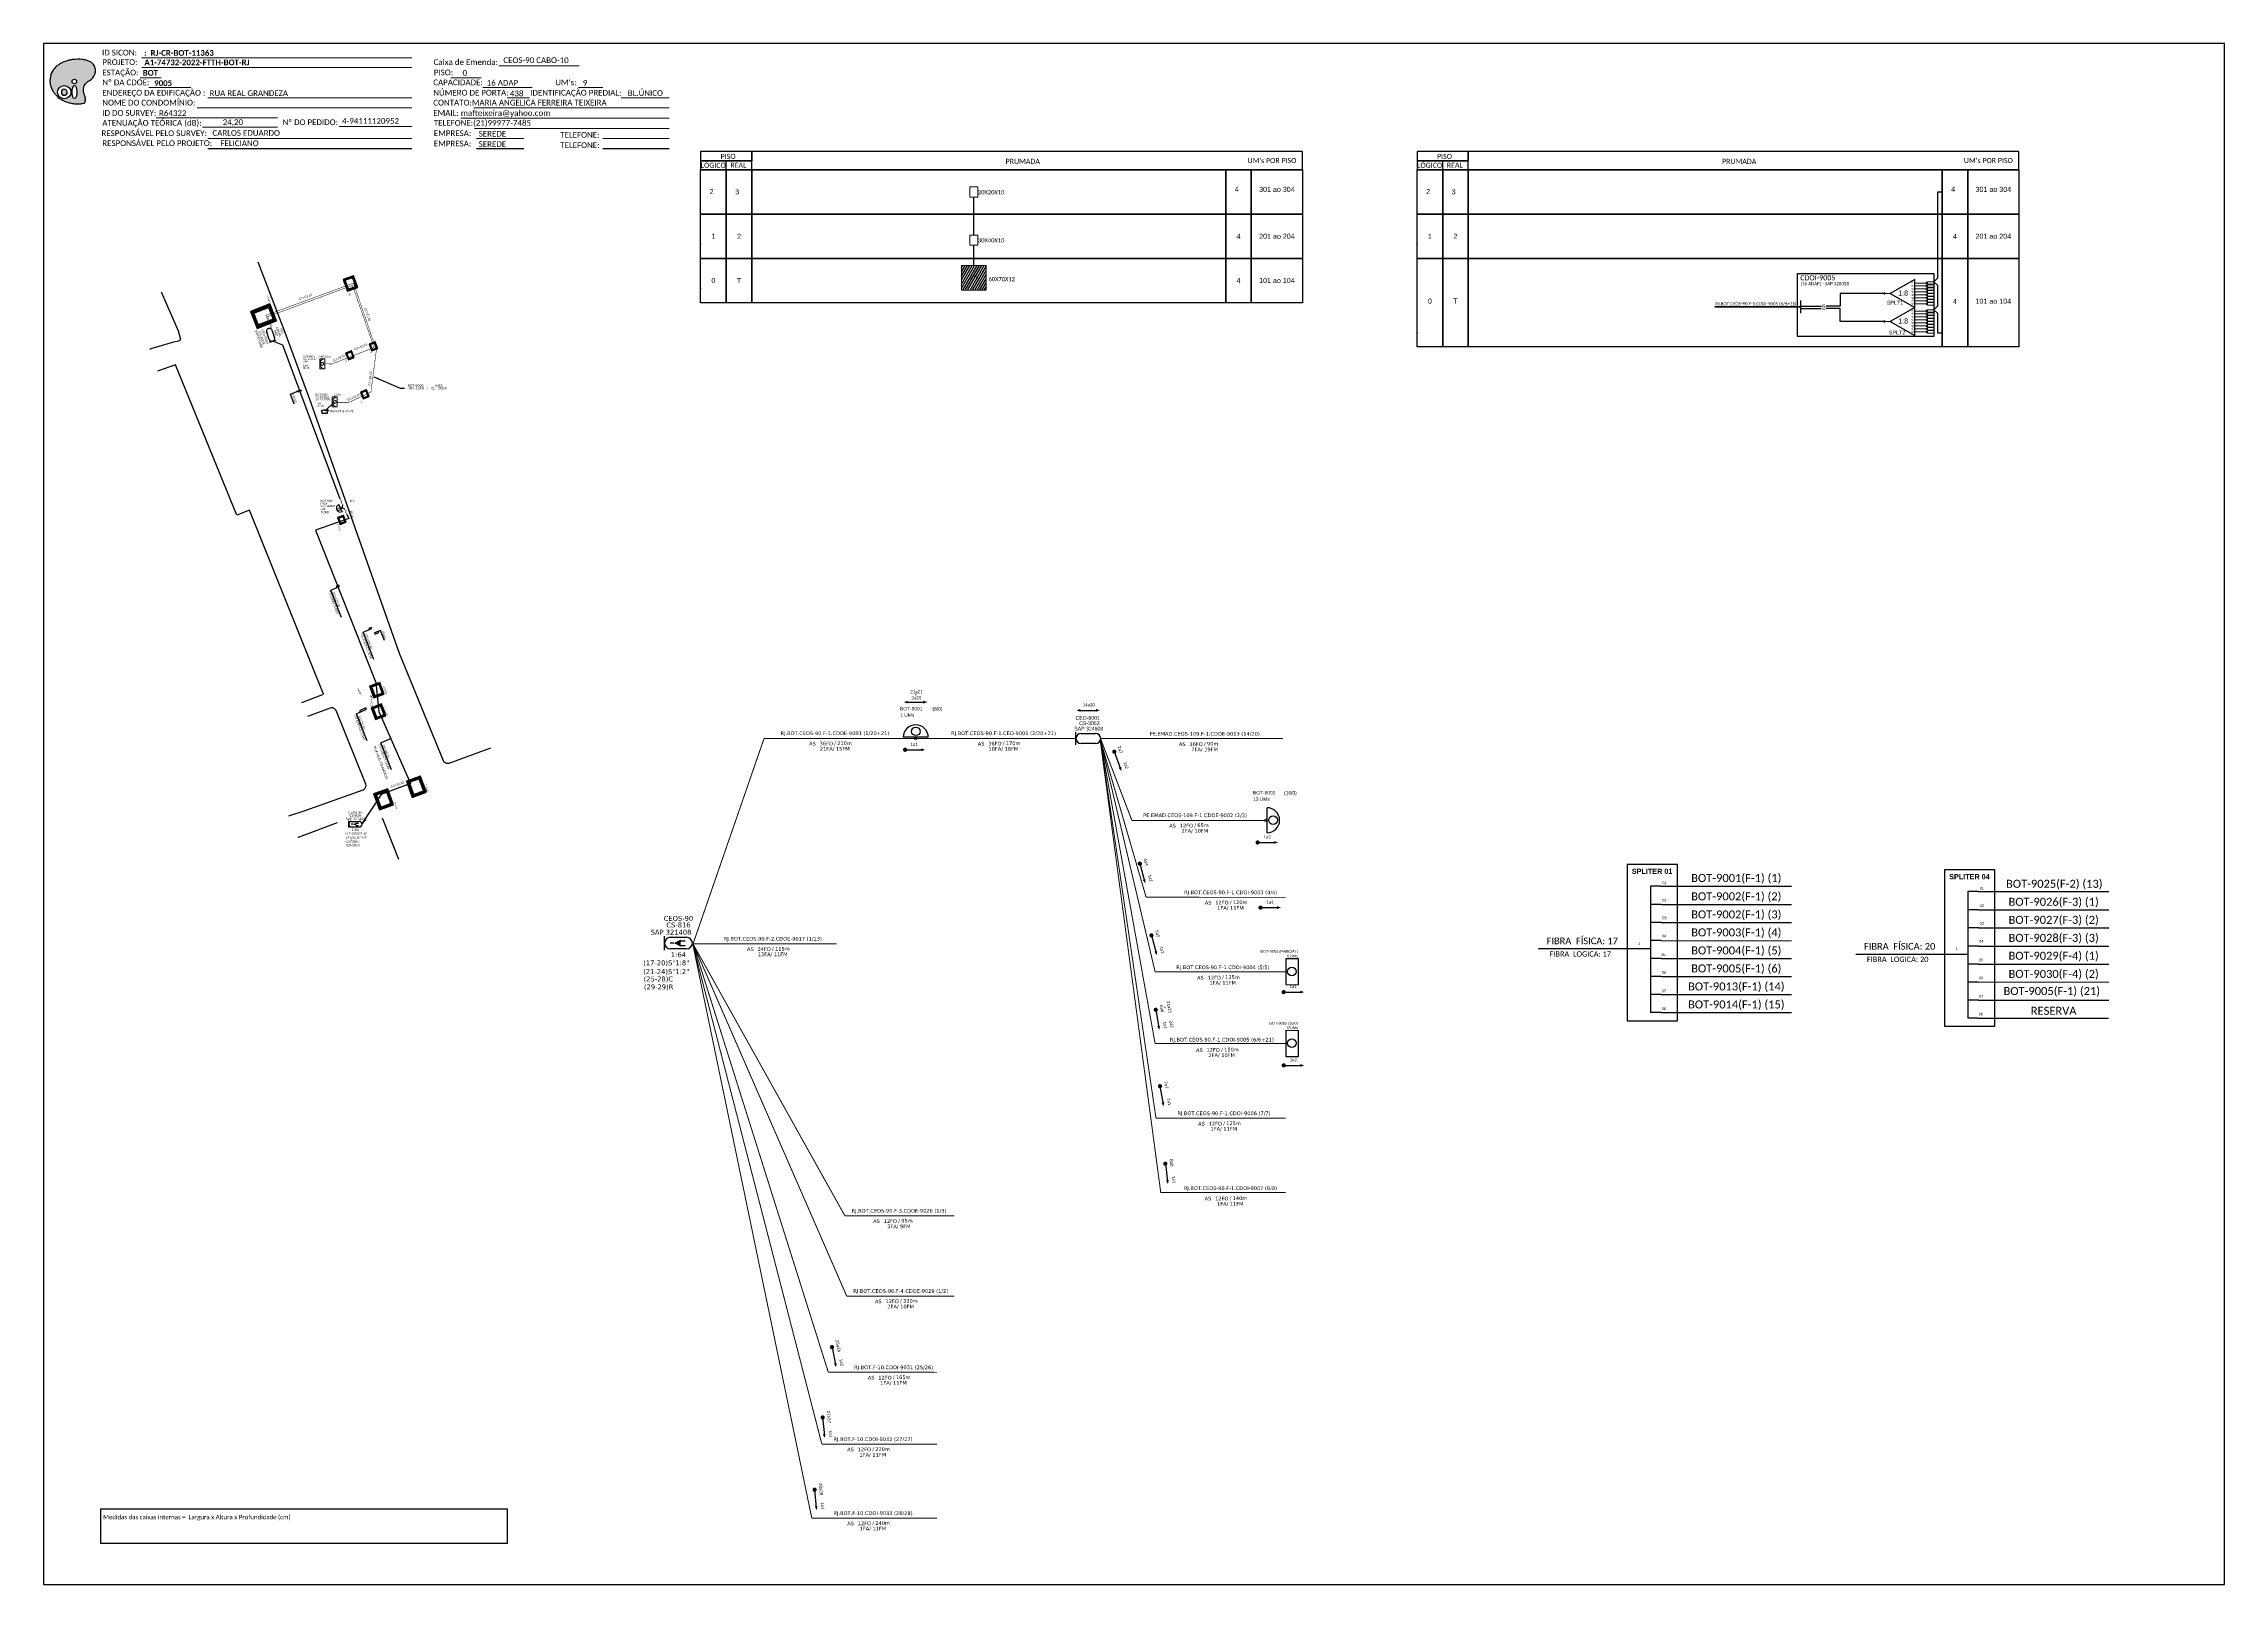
# Model space of a CAD drawing. Header units: metres. Extents: x -316 to 525, y -341 to 253.
import ezdxf
from ezdxf.enums import TextEntityAlignment as Align

# ---------------------------------------------------------------- set-up
doc = ezdxf.new("R2010")
doc.units = ezdxf.units.M
for name, color, linetype in [('10.1-Caixas Subterrâneas', 5, 'Continuous'), ('20.4-CEOS', 1, 'Continuous'), ('20.5-CEO', 1, 'Continuous'), ('CAP a instalar', 1, 'Continuous'), ('DROP DE CLIENTE', 140, 'Continuous'), ('label_cabos', 7, 'Continuous'), ('Meio Fio', 134, 'Continuous'), ('QUADRA', 252, 'Continuous'), ('SETA', 7, 'Continuous'), ('Subida Lateral', 5, 'Continuous'), ('surveys', 7, 'Continuous'), ('surveys legendas', 7, 'Continuous'), ('UNIFILAR', 7, 'Continuous')]:
    doc.layers.add(name, color=color, linetype=linetype)
for name, color, linetype, lineweight in [("20.0-LEGENDA DOS CDO'S", 1, 'Continuous', 0), ('20.1-CDO_INTERIOR', 1, 'Continuous', 0), ('20.2-CDO_POSTE', 1, 'Continuous', 5), ('40.1-ETIQUETAS', 1, 'Continuous', 20), ('Segmento Logradouro Texto', 238, 'Continuous', 0)]:
    doc.layers.add(name, color=color, linetype=linetype, lineweight=lineweight)
doc.styles.add('ARIAL', font='arial.ttf')
doc.styles.add('DIGICADE', font='arial.ttf')
doc.styles.add('siredit', font='verdana.ttf')
doc.styles.get("Standard").update_dxf_attribs({"font": 'arial.ttf'})
doc.styles.add('WMF-Calibri0', font='calibri.ttf')
doc.styles.add('WMF-Calibri1', font='calibrib.ttf')
doc.linetypes.add('FENCELINE1', pattern='A,0.25,-0.1,[133,ltypeshp.shx,S=0.1,R=0,X=-0.1,Y=0],-0.1,1', length=1.45)
doc.dimstyles.new('ISO-25', dxfattribs={"dimtxt": 2.5, "dimasz": 2.5, "dimexe": 1.25, "dimexo": 0.625, "dimtad": 1, "dimtxsty": 'Standard', "dimcen": 2.5, "dimadec": 0, "dimazin": 0, "dimtfac": 1, "dimtmove": 0, "dimatfit": 3, "dimfxl": 0, "dimarcsym": 0})

# ---------------------------------------------------------------- blocks, each defined once
blk = doc.blocks.new('MANHOLE_MQ')
at = {"color": 0, "linetype": 'Continuous'}
for p, q in [((0.0000062, 0.0000057), (-0.0000063, 0.0000057)), ((-0.0000063, 0.0000057), (-0.0000063, -0.0000053)), ((-0.0000063, 0.0000028), (-0.0000034, 0.0000057)), ((-0.0000063, 0.0000037), (-0.0000042, 0.0000057)), ((-0.0000063, 0.0000045), (-0.0000051, 0.0000057)), ((-0.0000063, 0.0000054), (-0.000006, 0.0000057)), ((-0.0000063, 0.0000019), (-0.0000048, 0.0000033)), ((-0.0000063, 0.000001), (-0.0000048, 0.0000024)), ((-0.0000063, 0.0000001), (-0.0000048, 0.0000016)), ((-0.0000063, -0.0000008), (-0.0000048, 0.0000007)), ((-0.0000048, 0.0000039), (0.0000048, 0.0000039)), ((-0.0000048, -0.0000036), (-0.0000048, 0.0000039)), ((-0.0000042, 0.0000039), (-0.0000025, 0.0000057)), ((-0.0000033, 0.0000039), (-0.0000016, 0.0000057)), ((-0.0000025, 0.0000039), (-0.0000007, 0.0000057)), ((-0.0000016, 0.0000039), (0.0000002, 0.0000057)), ((-0.0000007, 0.0000039), (0.0000011, 0.0000057)), ((0.0000002, 0.0000039), (0.0000019, 0.0000057)), ((0.0000011, 0.0000039), (0.0000028, 0.0000057)), ((0.000002, 0.0000039), (0.0000037, 0.0000057)), ((0.0000028, 0.0000039), (0.0000046, 0.0000057)), ((0.0000037, 0.0000039), (0.0000055, 0.0000057)), ((0.0000046, 0.0000039), (0.0000062, 0.0000056)), ((0.0000048, 0.0000032), (0.0000062, 0.0000047)), ((0.0000048, 0.0000039), (0.0000048, -0.0000036)), ((0.0000048, 0.0000024), (0.0000062, 0.0000038)), ((0.0000048, 0.0000015), (0.0000062, 0.0000029)), ((0.0000048, 0.0000006), (0.0000062, 0.000002)), ((0.0000048, -0.0000003), (0.0000062, 0.0000011)), ((0.0000048, -0.0000012), (0.0000062, 0.0000003)), ((0.0000062, -0.0000053), (0.0000062, 0.0000057)), ((-0.0000063, -0.0000016), (-0.0000048, -0.0000002)), ((-0.0000063, -0.0000025), (-0.0000048, -0.0000011)), ((-0.0000063, -0.0000034), (-0.0000048, -0.000002)), ((-0.0000063, -0.0000043), (-0.0000048, -0.0000029)), ((-0.0000063, -0.0000052), (-0.0000047, -0.0000036)), ((-0.0000063, -0.0000053), (0.0000062, -0.0000053)), ((-0.0000055, -0.0000053), (-0.0000038, -0.0000036)), ((0.0000048, -0.0000036), (-0.0000048, -0.0000036)), ((-0.0000046, -0.0000053), (-0.0000029, -0.0000036)), ((-0.0000038, -0.0000053), (-0.000002, -0.0000036)), ((-0.0000029, -0.0000053), (-0.0000011, -0.0000036)), ((-0.000002, -0.0000053), (-0.0000002, -0.0000036)), ((-0.0000011, -0.0000053), (0.0000006, -0.0000036)), ((-0.0000002, -0.0000053), (0.0000015, -0.0000036)), ((0.0000007, -0.0000053), (0.0000024, -0.0000036)), ((0.0000015, -0.0000053), (0.0000033, -0.0000036)), ((0.0000024, -0.0000053), (0.0000042, -0.0000036)), ((0.0000033, -0.0000053), (0.0000062, -0.0000024)), ((0.000004, -0.0000029), (0.000004, -0.0000029)), ((0.0000042, -0.0000053), (0.0000062, -0.0000033)), ((0.0000048, -0.0000021), (0.0000062, -0.0000006)), ((0.0000048, -0.0000029), (0.0000062, -0.0000015)), ((0.0000051, -0.0000053), (0.0000062, -0.0000042)), ((0.000006, -0.0000053), (0.0000062, -0.0000051))]:
    blk.add_line(p, q, dxfattribs=at)
blk = doc.blocks.new('SURVEY_SURVEY')
for p, q in [((-0.0000033, 0.0000159), (-0.0000192, 0.0000112)), ((-0.0000192, 0.0000112), (-0.0000142, 0.0000112)), ((-0.0000142, -0.0000002), (-0.0000142, 0.0000112)), ((-0.0000033, 0.0000159), (0.0000127, 0.0000112)), ((0.0000074, 0.0000166), (0.0000091, 0.0000166)), ((0.0000074, 0.0000128), (0.0000074, 0.0000166)), ((0.0000127, 0.0000112), (0.0000077, 0.0000112)), ((0.0000077, 0.0000112), (0.0000077, -0.0000002)), ((0.0000091, 0.0000166), (0.0000091, 0.0000123)), ((0.0000077, -0.0000002), (-0.0000142, -0.0000002))]:
    blk.add_line(p, q)
blk = doc.blocks.new('CDOI_CT_ESQ')
at = {"layer": '20.1-CDO_INTERIOR', "color": 8, "lineweight": 18}
blk.add_lwpolyline([(-2.12, -2.13), (-2.12, 2.12), (0, 2.12), (0.01, -2.13)], close=True, dxfattribs=at)
blk.add_circle((-1.06, 0), 0.68, dxfattribs=at)
blk.add_arc((0.01, 0), 2.13, 90.02759, 270.02759, dxfattribs=at)
at = {"layer": "20.0-LEGENDA DOS CDO'S", "color": 8, "style": 'ARIAL'}
for tag, p in [('SAP', (-9.3, 0.61)), ('CDO_N', (-9.3, 2.69)), ('SURVEY', (-9.3, 1.6)), ('1:XX', (-9.31, -1.08)), ('UMS', (-9.31, -2.09))]:
    blk.add_attdef(tag, p, '', height=0.8, rotation=359.97241, dxfattribs=at)
blk.add_attdef('FIBRAS_UTILIZADAS', text='', height=0.8, rotation=359.97241, dxfattribs=at).set_placement((-1.59, 2.69), align=Align.CENTER)
blk = doc.blocks.new('Inst CDOE-8 CAIXA DIST OPT CDOE 48F_8D C_SPL OPTAP')
at = {"layer": "20.0-LEGENDA DOS CDO'S", "color": 0, "style": 'ARIAL'}
for tag, p, height in [('1:XX', (-0.01, 1.7), 0.8), ('SAP', (0.12, 2.96), 0.8), ('CORDOALHA', (0.12, 4.02), 0.8), ('FID', (0.12, 5.25), 0.8), ('UMS', (0.14, 0.22), 1)]:
    blk.add_attdef(tag, p, '', height=height, rotation=0.11799, dxfattribs=at)
at = {"layer": "20.0-LEGENDA DOS CDO'S", "color": 0}
for tag, p, style, flags in [('ID_ATIVIDADE', (0.12, 6.47), 'ARIAL', 3), ('FATOR', (7.92, 6.47), 'ARIAL', 1), ('QTDE', (0.23, -0.97), 'DIGICADE', 3)]:
    blk.add_attdef(tag, p, '', height=0.8, rotation=0.11799, dxfattribs=dict(at, style=style, flags=flags))
at = {"layer": "20.0-LEGENDA DOS CDO'S", "color": 0, "style": 'ARIAL'}
blk.add_attdef('FIBRAS_UTILIZADAS', text='', height=0.8, rotation=0.11799, dxfattribs=at).set_placement((13.48, 5.26), align=Align.CENTER)
blk = doc.blocks.new('LEGENDA DOS CABOS')
at = {"layer": 'label_cabos', "color": 0, "style": 'siredit'}
for tag, p in [('TIPO_CABO', (2.74, 0.52)), ('ID', (4.24, 1.63)), ('CABO', (6.16, 0.47)), ('/', (9.19, 0.47)), ('METROS', (14.36, 0.47)), ('XX', (14.31, 1.67))]:
    blk.add_attdef(tag, text='', height=1, rotation=359.69001, dxfattribs=at).set_placement(p, align=Align.MIDDLE_CENTER)
blk = doc.blocks.new('*U49')
at = {"color": 0}
blk.add_line((2.1, -0.6), (-2.1, -0.7), dxfattribs=at)
for centre, radius in [((0, 0.4), 0.733), ((0, -1), 0.393)]:
    blk.add_circle(centre, radius, dxfattribs=at)
blk.add_arc((0, -0.6), 2.12, 1.3782, 181.3782, dxfattribs=at)
blk = doc.blocks.new('CDOE-TEXTO PADRÃO')
at = {"layer": "20.0-LEGENDA DOS CDO'S", "color": 0, "style": 'ARIAL'}
for tag, p in [('CDO_N', (0.5, 7.4)), ('CORDOALHA', (0.5, 4.3)), ('SAP', (0.5, 1.7)), ('SPLITER_1', (0.6, -0.9)), ('SPLITER_2', (0.6, -3.5)), ('(XX-XX_F)S', (0.5, -8.3)), ('(XX-XX_L)S', (0.5, -10.8)), ('UMS', (0.5, -13.1))]:
    blk.add_attdef(tag, p, '', height=1.7, rotation=0.118, dxfattribs=at)
blk.add_attdef('FIBRAS_UTILIZADAS', text='', height=1.7, rotation=0.118, dxfattribs=at).set_placement((19.8, 7.4), align=Align.CENTER)
blk = doc.blocks.new('ETIQUETA_RS5F')
at = {"layer": '40.1-ETIQUETAS', "color": 0, "style": 'siredit'}
blk.add_text('/', height=1.5, dxfattribs=at).set_placement((1.58, -1.95), align=Align.MIDDLE_RIGHT)
for tag, p in [('ETIQUETA_R_SECUNDARIA', (1.21, 2.1)), ('ETIQUETA_R_PRIMARIA', (1.21, 4.1)), ('F_ATIVAS/F_MORTAS', (1.14, -4.24))]:
    blk.add_attdef(tag, text='', height=1.5, dxfattribs=at).set_placement(p, align=Align.MIDDLE_CENTER)
for tag, p in [('TIPO_CABO', (-6.58, -2.12)), ('CAP_CABO', (0.4, -2.09))]:
    blk.add_attdef(tag, text='', height=1.5, dxfattribs=at).set_placement(p, align=Align.MIDDLE_RIGHT)
for tag, p in [('FUSÃO_1', (0.85, -8.39)), ('FUSÃO_2', (0.85, -10.6)), ('FUSÃO_3', (0.85, -12.93)), ('FUSÃO_4', (0.85, -15.14)), ('FUSÃO_5', (0.85, -17.16))]:
    blk.add_attdef(tag, text='', height=1.5, dxfattribs=at).set_placement(p, align=Align.CENTER)
blk.add_attdef('METROS', text='', height=1.5, dxfattribs=at).set_placement((2.14, -1.95), align=Align.MIDDLE_LEFT)
blk = doc.blocks.new('SAN')
at = {"layer": 'SETA'}
blk.add_lwpolyline([(-2.6, 0), (6, 0)], dxfattribs=at)
for points in [[(-2.1, -0.7), (-3.9, 0), (-2.1, 0.7)], [(5.3, 0.7), (7.2, 0), (5.3, -0.7)]]:
    blk.add_solid(points, dxfattribs=at)
blk = doc.blocks.new('*U60')
at = {"layer": '20.4-CEOS', "color": 7, "style": 'siredit'}
for tag, p in [('FIBRAS_SPLITTER', (0, 0)), ('FIBRAS_TOP_C', (0, -4.13)), ('RESERVA_FINAIS', (0, -5.46))]:
    blk.add_attdef(tag, p, '', height=1.01, dxfattribs=at)
for tag, p, flags in [('QTDE', (0, -9.4), 1), ('ID_ATIVIDADE', (0, -6.77), 3), ('FATOR', (0, -8.09), 1), ('FID', (0, -10.71), 1)]:
    blk.add_attdef(tag, p, '', height=1.01, dxfattribs=dict(at, flags=flags))
blk = doc.blocks.new('*U62')
at = {"layer": '20.4-CEOS', "color": 7, "style": 'siredit'}
blk.add_attdef('FIBRAS_SPLITTER', (0, 0), '', height=1.01, dxfattribs=at)
for tag, p, flags in [('QTDE', (0, -4.11), 1), ('ID_ATIVIDADE', (0, -1.48), 3), ('FATOR', (0, -2.79), 1), ('FID', (0, -5.42), 1)]:
    blk.add_attdef(tag, p, '', height=1.01, dxfattribs=dict(at, flags=flags))
blk = doc.blocks.new('SPLT_1-8_SC-APC')
at = {"color": 1, "lineweight": 0}
blk.add_lwpolyline([(-17.04, -7.55), (-19.26, -7.55)], dxfattribs=at)
at = {"color": 1}
blk.add_lwpolyline([(-7.37, -2.1), (-17.04, -7.55), (-7.37, -13), (-7.37, -2.1)], dxfattribs=at)
at = {"color": 3, "lineweight": 0}
for points in [[(-2.99, -3.51), (-7.37, -3.51)], [(-7.37, -4.66), (-2.99, -4.66)], [(-7.37, -5.82), (-2.99, -5.82)], [(-7.37, -6.97), (-2.99, -6.97)], [(-7.37, -8.12), (-2.99, -8.12)], [(-2.41, -3.02), (-2.41, -4)], [(-2.41, -3.02), (0, -3.02)], [(-2.41, -4), (0, -4)], [(-2.41, -4.17), (-2.41, -5.16)], [(-2.41, -4.17), (0, -4.17)], [(-2.41, -5.16), (0, -5.16)], [(-2.41, -5.32), (-2.41, -6.31)], [(-2.41, -5.32), (0, -5.32)], [(-2.41, -6.31), (0, -6.31)], [(-2.41, -6.48), (-2.41, -7.46)], [(-2.41, -6.48), (0, -6.48)], [(-2.41, -7.46), (0, -7.46)], [(-2.41, -7.63), (-2.41, -8.62)], [(-2.41, -7.63), (0, -7.63)], [(-7.37, -9.28), (-2.99, -9.28)], [(-7.37, -10.43), (-2.99, -10.43)], [(-7.37, -11.58), (-2.99, -11.58)], [(-2.41, -8.62), (0, -8.62)], [(-2.41, -8.78), (-2.41, -9.77)], [(-2.41, -8.78), (0, -8.78)], [(-2.41, -9.77), (0, -9.77)], [(-2.41, -9.94), (-2.41, -10.92)], [(-2.41, -9.94), (0, -9.94)], [(-2.41, -10.92), (0, -10.92)], [(-2.41, -11.09), (-2.41, -12.08)], [(-2.41, -11.09), (0, -11.09)], [(-2.41, -12.08), (0, -12.08)]]:
    blk.add_lwpolyline(points, dxfattribs=at)
for points in [[(-2.99, -3.22), (-2.41, -3.22), (-2.41, -3.8), (-2.99, -3.8)], [(-2.99, -4.38), (-2.41, -4.38), (-2.41, -4.95), (-2.99, -4.95)], [(-2.99, -5.53), (-2.41, -5.53), (-2.41, -6.1), (-2.99, -6.1)], [(-2.99, -6.68), (-2.41, -6.68), (-2.41, -7.26), (-2.99, -7.26)], [(-2.99, -7.84), (-2.41, -7.84), (-2.41, -8.41), (-2.99, -8.41)], [(-2.99, -8.99), (-2.41, -8.99), (-2.41, -9.56), (-2.99, -9.56)], [(-2.99, -10.14), (-2.41, -10.14), (-2.41, -10.72), (-2.99, -10.72)], [(-2.99, -11.3), (-2.41, -11.3), (-2.41, -11.87), (-2.99, -11.87)]]:
    blk.add_lwpolyline(points, close=True, dxfattribs=at)
at = {"color": 1, "style": 'ARIAL'}
for s, height, p in [('1:8', 2, (-13.91, -8.4)), ('S1', 0.75, (-8.74, -3.78)), ('S2', 0.75, (-8.74, -4.97)), ('S3', 0.75, (-8.74, -6.18)), ('S4', 0.75, (-8.74, -7.36)), ('S5', 0.75, (-8.74, -8.57)), ('S6', 0.75, (-8.74, -9.69)), ('S7', 0.75, (-8.74, -10.78)), ('S8', 0.75, (-8.74, -11.9))]:
    blk.add_text(s, height=height, dxfattribs=at).set_placement(p)
blk = doc.blocks.new('OI')
h = blk.add_hatch(color=40)
edge = h.paths.add_edge_path()
edge.add_spline(control_points=[(4.35, -0.67), (3.92, -0.99), (3.26, -1.5), (2.81, -2.59), (2.9, -3.5), (3.06, -4.27), (3.31, -4.85), (3.37, -5.39), (3.4, -5.88), (3.2, -6.4), (2.54, -6.61), (1.65, -6.63), (0.55, -6.67), (-0.56, -6.42), (-1.61, -6.14), (-2.77, -5.61), (-3.92, -4.77), (-4.89, -3.7), (-5.34, -2.65), (-5.6, -1.94), (-5.85, -0.96), (-5.71, 0.47), (-5.1, 2.02), (-4.14, 3.02), (-3.3, 3.61), (-2.37, 4.16), (-1.36, 4.44), (-0.56, 4.7), (0.79, 4.85), (2.24, 4.97), (3.79, 4.57), (4.67, 4.21), (5.44, 3.65), (5.76, 2.99), (6.03, 2.21), (6.01, 1.46), (5.72, 0.64), (5.31, 0.08), (4.88, -0.38), (4.51, -0.55), (4.35, -0.67)], knot_values=[0, 0, 0, 0, 1.60434, 2.417191, 3.427595, 4.282808, 4.776746, 5.304182, 5.888771, 6.258406, 6.858137, 7.79129, 8.986195, 10.124242, 11.187857, 12.242908, 13.953784, 15.414161, 16.515391, 17.349188, 17.675853, 19.552021, 21.515531, 22.568638, 23.63245, 24.621084, 25.782718, 26.745347, 27.142653, 29.870543, 31.004649, 31.921532, 32.709589, 33.801391, 34.042471, 35.192333, 35.971461, 36.628871, 37.254359, 37.836911, 37.836911, 37.836911, 37.836911], degree=3, periodic=0)
h.paths.add_polyline_path([(1.13, -0.87, -1), (-0.04, -0.87, -1)], flags=16)
edge = h.paths.add_edge_path(flags=16)
edge.add_ellipse((0.56, -3.59), major_axis=(-0.02, 1.71), ratio=0.361305, start_angle=0, end_angle=360)
h.paths.add_polyline_path([(-0.36, -3.62, -1), (-3.8, -3.62, -1)], flags=16)
edge = h.paths.add_edge_path(flags=0)
edge.add_ellipse((-2.08, -3.62), major_axis=(0, 0.885), ratio=0.758294, start_angle=0, end_angle=360)
at = {"color": 40}
for centre, radius in [((-2.08, -3.62), 1.72), ((0.54, -0.87), 0.587)]:
    blk.add_circle(centre, radius, dxfattribs=at)
blk.add_ellipse((-2.08, -3.62), major_axis=(0, 0.885), ratio=0.758294, start_param=-3.141592653589792, end_param=3.141592653589792, dxfattribs=at)
blk.add_ellipse((0.56, -3.59), major_axis=(-0.02, 1.71), ratio=0.361305, dxfattribs=at)
at = {"color": 40, "start_tangent": (-0.800898, -0.598801), "end_tangent": (-0.800898, -0.598801)}
blk.add_spline([(4.35, -0.67), (3.2, -1.78), (2.9, -2.54), (2.92, -3.55), (3.12, -4.38), (3.28, -4.85), (3.37, -5.37), (3.35, -5.95), (3.2, -6.29), (2.66, -6.55), (1.73, -6.63), (0.54, -6.62), (-0.58, -6.41), (-1.6, -6.11), (-2.56, -5.67), (-3.95, -4.67), (-4.89, -3.56), (-5.37, -2.56), (-5.64, -1.78), (-5.72, -1.46), (-5.63, 0.42), (-4.84, 2.22), (-4.13, 2.99), (-3.27, 3.62), (-2.4, 4.09), (-1.3, 4.47), (-0.37, 4.72), (0.02, 4.77), (2.75, 4.8), (3.85, 4.53), (4.69, 4.16), (5.31, 3.68), (5.85, 2.73), (5.93, 2.5), (5.94, 1.35), (5.67, 0.62), (5.29, 0.08), (4.84, -0.36), (4.35, -0.67)], degree=3, dxfattribs=at)

msp = doc.modelspace()

# ---------------------------------------------------------------- hatches: boundary and pattern name
h = msp.add_hatch()
h.set_pattern_fill('ANSI31', color=1, scale=0.25, angle=15, style=0)
h.set_pattern_definition([(60, (1100.22335, -231.538), (-0.68740766, 0.396875), [])])
h.paths.add_polyline_path([(47.46, 167.81), (38.02, 167.81), (38.02, 158.37), (47.46, 158.37)])
h.paths.add_polyline_path([(41.03, 162.33), (44.83, 162.33), (44.83, 164.4), (41.03, 164.4)], flags=24)
h = msp.add_hatch(color=3)
h.dxf.hatch_style = 1
edge = h.paths.add_edge_path()
edge.add_arc((393.88, 157.1), 0.254, 0, 360)
h = msp.add_hatch(color=3)
h.dxf.hatch_style = 1
edge = h.paths.add_edge_path()
edge.add_arc((393.88, 146.31), 0.254, 0, 360)

# ---------------------------------------------------------------- linework, layer by layer
at = {"color": 3}
msp.add_line((361.47, 152.23), (369.58, 152.23), dxfattribs=at)
at = {"color": 2}
for p, q in [((376.8, 151.24), (371.45, 151.24)), ((376.8, 146.31), (376.8, 151.24)), ((393.88, 146.31), (376.8, 146.31))]:
    msp.add_line(p, q, dxfattribs=at)
at = {"color": 7}
for p, q in [((25.15, -14.04), (15.5, -14.04)), ((155.82, -50.85), (155.82, -41.2))]:
    msp.add_line(p, q, dxfattribs=at)
at = {"color": 7, "linetype": 'Continuous'}
for p, q in [((303.62, -71.44), (303.62, -120.22)), ((307.57, -71.44), (303.62, -71.44)), ((426.01, -73.53), (426.01, -122.31)), ((429.96, -73.53), (426.01, -73.53)), ((307.77, -78.5), (303.82, -78.5)), ((430.16, -80.59), (426.21, -80.59)), ((307.77, -85.46), (303.82, -85.46)), ((307.77, -92.44), (303.82, -92.44)), ((430.16, -87.55), (426.21, -87.55)), ((299.52, -95.51), (303.6, -95.51)), ((307.77, -99.37), (303.82, -99.37)), ((421.91, -97.6), (425.99, -97.6)), ((430.16, -94.53), (426.21, -94.53)), ((307.77, -106.29), (303.82, -106.29)), ((430.16, -101.46), (426.21, -101.46)), ((430.16, -108.38), (426.21, -108.38)), ((307.77, -113.25), (303.82, -113.25)), ((430.16, -115.33), (426.21, -115.33)), ((307.77, -120.18), (303.82, -120.18)), ((429.96, -122.31), (426.01, -122.31))]:
    msp.add_line(p, q, dxfattribs=at)
at = {"color": 10, "linetype": 'Continuous'}
for p, q in [((307.57, -71.44), (358.06, -71.46)), ((429.96, -73.53), (480.45, -73.55)), ((307.77, -78.5), (358.06, -78.52)), ((430.16, -80.59), (480.45, -80.61)), ((307.77, -85.44), (358.06, -85.46)), ((307.77, -92.43), (358.06, -92.45)), ((430.16, -87.53), (480.45, -87.55)), ((307.77, -99.35), (358.06, -99.37)), ((430.16, -94.52), (480.45, -94.53)), ((307.77, -106.28), (358.06, -106.29)), ((430.16, -101.44), (480.45, -101.46)), ((430.16, -108.37), (480.45, -108.38)), ((307.77, -113.23), (358.06, -113.25)), ((430.16, -115.32), (480.45, -115.34)), ((307.77, -120.18), (358.06, -120.2)), ((429.96, -122.31), (480.25, -122.33))]:
    msp.add_line(p, q, dxfattribs=at)
at = {"color": 1, "linetype": 'Continuous', "lineweight": 60}
for p, q in [((299.52, -95.51), (260.45, -95.64)), ((421.91, -97.6), (382.84, -97.73))]:
    msp.add_line(p, q, dxfattribs=at)
at = {"color": 7}
for points in [[(-316.01, -340.61), (524.99, -340.61), (524.99, 253.39), (-316.01, 253.39)], [(294.67, -123.35), (314.08, -123.35), (314.08, -63.08), (294.67, -63.08)], [(417.06, -125.44), (436.47, -125.44), (436.47, -65.17), (417.06, -65.17)]]:
    msp.add_lwpolyline(points, close=True, dxfattribs=at)
at = {"lineweight": 0}
for points in [[(-278.23, 247.9), (-174.05, 247.9)], [(-278.12, 244.24), (-174.05, 244.24)], [(-140.43, 244.85), (-109.5, 244.85)], [(-278.75, 240.21), (-270.69, 240.21)], [(-158.94, 240.26), (-147.27, 240.26)], [(-146.57, 236.43), (-127.64, 236.43)], [(-256.82, 228.61), (-174.05, 228.61)], [(-252.62, 232.44), (-174.05, 232.44)], [(-150.13, 228.61), (-74.77, 228.61)], [(-272.62, 224.84), (-225.85, 224.84)], [(-155.1, 224.63), (-74.77, 224.63)], [(-149.82, 220.65), (-74.77, 220.65)]]:
    msp.add_lwpolyline(points, dxfattribs=at)
at = {"color": 7, "lineweight": 0}
for points in [[(-275.48, 236.43), (-259.27, 236.43)], [(-109.72, 236.43), (-100.29, 236.43)], [(-137.24, 232.44), (-128.69, 232.44)], [(-93.31, 232.44), (-74.8, 232.44)], [(-254.73, 221.19), (-225.85, 221.19)], [(-202.07, 221.44), (-174.05, 221.44)], [(-252.62, 216.82), (-174.05, 216.82)], [(-149.07, 216.82), (-130.86, 216.82)], [(-100.33, 216.82), (-74.77, 216.82)]]:
    msp.add_lwpolyline(points, dxfattribs=at)
at = {"color": 7}
for points in [[(-252.62, 212.92), (-174.05, 212.92)], [(-149.07, 212.92), (-130.86, 212.92)], [(-100.33, 212.92), (-74.77, 212.92)], [(-200.82, 72.83), (-202.17, 75.68)]]:
    msp.add_lwpolyline(points, dxfattribs=at)
for points in [[(-62.64, 208.24), (-42.89, 208.24), (-42.89, 211.75), (-62.64, 211.75)], [(213.65, 208.24), (233.4, 208.24), (233.4, 211.75), (213.65, 211.75)], [(-62.64, 204.73), (-42.89, 204.73), (-42.89, 208.24), (-62.64, 208.24)], [(-62.64, 204.73), (-52.76, 204.73), (-52.76, 187.66), (-62.64, 187.66)], [(-52.76, 204.73), (-42.89, 204.73), (-42.89, 187.66), (-52.76, 187.66)], [(139.85, 204.73), (149.73, 204.73), (149.73, 187.66), (139.85, 187.66)], [(149.73, 204.73), (169.48, 204.73), (169.48, 187.66), (149.73, 187.66)], [(213.65, 204.73), (233.4, 204.73), (233.4, 208.24), (213.65, 208.24)], [(213.65, 204.73), (223.53, 204.73), (223.53, 187.66), (213.65, 187.66)], [(223.53, 204.73), (233.4, 204.73), (233.4, 187.66), (223.53, 187.66)], [(416.14, 204.73), (426.02, 204.73), (426.02, 187.66), (416.14, 187.66)], [(426.02, 204.73), (445.77, 204.73), (445.77, 187.66), (426.02, 187.66)], [(-62.64, 187.66), (-52.76, 187.66), (-52.76, 170.59), (-62.64, 170.59)], [(-52.76, 187.66), (-42.89, 187.66), (-42.89, 170.59), (-52.76, 170.59)], [(139.85, 187.66), (149.73, 187.66), (149.73, 170.59), (139.85, 170.59)], [(149.73, 187.66), (169.48, 187.66), (169.48, 170.59), (149.73, 170.59)], [(213.65, 187.66), (223.53, 187.66), (223.53, 170.59), (213.65, 170.59)], [(223.53, 187.66), (233.4, 187.66), (233.4, 170.59), (223.53, 170.59)], [(416.14, 187.66), (426.02, 187.66), (426.02, 170.59), (416.14, 170.59)], [(426.02, 187.66), (445.77, 187.66), (445.77, 170.59), (426.02, 170.59)], [(-62.64, 170.59), (-52.76, 170.59), (-52.76, 153.52), (-62.64, 153.52)], [(-52.76, 170.59), (-42.89, 170.59), (-42.89, 153.52), (-52.76, 153.52)], [(139.85, 170.59), (149.73, 170.59), (149.73, 153.52), (139.85, 153.52)], [(149.73, 170.59), (169.48, 170.59), (169.48, 153.52), (149.73, 153.52)], [(213.65, 170.59), (223.53, 170.59), (223.53, 136.45), (213.65, 136.45)], [(223.53, 170.59), (233.4, 170.59), (233.4, 136.45), (223.53, 136.45)], [(416.14, 170.59), (426.02, 170.59), (426.02, 136.45), (416.14, 136.45)], [(426.02, 170.59), (445.77, 170.59), (445.77, 136.45), (426.02, 136.45)]]:
    msp.add_lwpolyline(points, close=True)
for points in [[(169.48, 211.75), (-42.89, 211.75), (-42.89, 211.75), (-42.89, 208.24)], [(169.48, 204.73), (169.48, 211.75)], [(445.77, 211.75), (233.4, 211.75), (233.4, 211.75), (233.4, 208.24)], [(445.77, 204.73), (445.77, 211.75)], [(-62.64, 204.73), (-52.76, 204.73)], [(-52.76, 204.73), (-62.64, 204.73)], [(-52.76, 204.73), (-62.64, 204.73)], [(-52.76, 204.73), (-52.76, 208.24)], [(-52.76, 204.73), (-42.89, 204.73)], [(-42.89, 204.73), (-52.76, 204.73)], [(-42.89, 204.73), (139.85, 204.73)], [(139.85, 204.73), (-42.89, 204.73)], [(139.85, 204.73), (-42.89, 204.73)], [(139.85, 187.66), (-42.89, 187.66), (-42.89, 204.73), (139.85, 204.73)], [(139.85, 204.73), (139.85, 187.66)], [(149.73, 204.73), (139.85, 204.73)], [(149.73, 204.73), (139.85, 204.73)], [(169.48, 204.73), (149.73, 204.73)], [(169.48, 204.73), (149.73, 204.73)], [(213.65, 204.73), (223.53, 204.73)], [(223.53, 204.73), (213.65, 204.73)], [(223.53, 204.73), (213.65, 204.73)], [(223.53, 204.73), (223.53, 208.24)], [(223.53, 204.73), (233.4, 204.73)], [(233.4, 204.73), (223.53, 204.73)], [(233.4, 204.73), (416.14, 204.73)], [(416.14, 204.73), (233.4, 204.73)], [(416.14, 204.73), (233.4, 204.73)], [(416.14, 187.66), (233.4, 187.66), (233.4, 204.73), (416.14, 204.73)], [(416.14, 204.73), (416.14, 187.66)], [(426.02, 204.73), (416.14, 204.73)], [(426.02, 204.73), (416.14, 204.73)], [(445.77, 204.73), (426.02, 204.73)], [(445.77, 204.73), (426.02, 204.73)], [(139.85, 170.59), (-42.89, 170.59), (-42.89, 187.66), (139.85, 187.66)], [(139.85, 187.66), (139.85, 170.59)], [(416.14, 170.59), (233.4, 170.59), (233.4, 187.66), (416.14, 187.66)], [(416.14, 187.66), (416.14, 170.59)], [(139.85, 153.52), (-42.89, 153.52), (-42.89, 170.59), (139.85, 170.59)], [(139.85, 170.59), (139.85, 153.52)], [(416.14, 136.45), (233.4, 136.45), (233.4, 170.59), (416.14, 170.59)], [(416.14, 170.59), (416.14, 136.45)], [(42.74, 158.37), (42.74, 158.37)], [(-200.27, 72.94), (-200.27, 72.94), (-200.27, 72.94)]]:
    msp.add_lwpolyline(points)
at = {"color": 0, "lineweight": 0}
for points in [[(41.23, 198.12), (44.25, 198.12), (44.25, 194.19), (41.23, 194.19)], [(41.23, 179.6), (44.25, 179.6), (44.25, 175.67), (41.23, 175.67)]]:
    msp.add_lwpolyline(points, close=True, dxfattribs=at)
at = {"color": 3}
for points in [[(42.74, 179.6), (42.74, 194.19)], [(414.5, 166.49), (414.5, 196.19), (416.14, 196.19)], [(42.74, 167.81), (42.74, 175.67)], [(416.14, 141.78), (414.51, 141.78), (414.5, 149.3), (412.95, 150.79), (414.5, 152.29), (414.5, 160.09), (412.95, 161.58), (414.5, 163.07), (414.5, 166.49)], [(393.88, 157.1), (376.8, 157.1), (376.8, 152.23), (371.44, 152.23)]]:
    msp.add_lwpolyline(points, dxfattribs=at)
at = {"color": 1, "lineweight": 0}
msp.add_lwpolyline([(38.02, 167.81), (47.46, 167.81), (47.46, 158.37), (38.02, 158.37)], close=True, dxfattribs=at)
at = {"color": 1}
for points in [[(360.35, 164.73), (412.95, 164.73), (412.95, 140.43), (360.35, 140.43)], [(162.99, -137.05), (167.9, -137.08), (167.95, -127.17), (163.05, -127.14)]]:
    msp.add_lwpolyline(points, close=True, dxfattribs=at)
at = {"color": 1, "const_width": 0.6}
msp.add_lwpolyline([(361.46, 151.95), (328.38, 151.95)], dxfattribs=at)
at = {"color": 1}
msp.add_lwpolyline([(361.47, 154.36), (361.47, 149.53)], dxfattribs=at)
at = {"color": 2}
msp.add_lwpolyline([(361.47, 151.24), (369.54, 151.24)], dxfattribs=at)
at = {"color": 7, "const_width": 0.811}
for points in [[(15.83, -18.86, 1), (16.64, -18.86, 1)], [(151.76, -54.58, 1), (152.57, -54.58, 1)]]:
    msp.add_lwpolyline(points, format="xyb", close=True, dxfattribs=at)
at = {"const_width": 0.811}
for points in [[(96.76, -19.19, 1), (97.03, -19.96, 1)], [(106.64, -62.34, 1), (106.85, -63.13, 1)], [(152.88, -79.7, 1), (153.69, -79.7, 1)], [(111.12, -90.02, 1), (111.32, -90.8, 1)], [(161.79, -112.27, 1), (162.6, -112.27, 1)], [(112.81, -118.69, 1), (112.95, -119.49, 1)], [(161.86, -140.54, 1), (162.67, -140.54, 1)], [(114.43, -148.15, 1), (114.57, -148.95, 1)], [(116.53, -178.01, 1), (116.63, -178.82, 1)], [(-12.03, -248.75, 1), (-11.88, -249.55, 1)], [(-15.61, -275.85, 1), (-15.54, -276.66, 1)], [(-18.71, -303.72, 1), (-18.64, -304.53, 1)]]:
    msp.add_lwpolyline(points, format="xyb", close=True, dxfattribs=at)
at = {"color": 252}
msp.add_lwpolyline([(162.99, -109.38), (167.9, -109.41), (167.95, -99.5), (163.05, -99.47)], close=True, dxfattribs=at)
at = {"color": 0}
msp.add_lwpolyline([(-293.98, -311.49), (-137.24, -311.49), (-137.24, -324.84), (-293.98, -324.84)], close=True, dxfattribs=at)
at = {"color": 3}
for centre in [(393.88, 157.1), (393.88, 146.31)]:
    msp.add_circle(centre, 0.254, dxfattribs=at)
at = {"color": 7}
for centre, radius in [((20.32, -11.75), 1.66), ((20.33, -14.48), 0.447), ((155.37, -46.02), 0.447), ((158.11, -46.02), 1.66)]:
    msp.add_circle(centre, radius, dxfattribs=at)
for centre, start, end in [((20.32, -14.04), 0, 180), ((155.82, -46.02), 270, 90)]:
    msp.add_arc(centre, 4.83, start, end, dxfattribs=at)
for p in [(-62.64, 176.03), (213.65, 176.03), (-62.64, 158.96), (213.65, 141.89)]:
    msp.add_point(p)
at = {"layer": '10.1-Caixas Subterrâneas', "color": 30}
for points in [[(-219.4, 114.43), (-220.86, 118.31), (-216.85, 119.96), (-216.65, 119.53), (-218.16, 118.98), (-218.35, 119.47)], [(-201.11, 32.2), (-205.27, 42.73), (-201.94, 44.12), (-202.13, 44.57), (-203.13, 44.16), (-202.95, 43.76)], [(-188.63, 15.98), (-192.79, 26.51), (-189.46, 27.9), (-189.65, 28.35), (-190.65, 27.94), (-190.47, 27.54)], [(-184.58, 23.28), (-186.1, 27.14), (-188.39, 26.18), (-188.25, 25.73), (-186.76, 26.34), (-186.94, 26.82)], [(-191.22, -15.37), (-195.33, -4.94), (-191.55, -3.21), (-191.79, -2.7), (-194.13, -3.78), (-193.79, -4.41)], [(-181.88, -26.57), (-185.99, -16.14), (-182.2, -14.5)]]:
    msp.add_lwpolyline(points, dxfattribs=at)
at = {"layer": '20.1-CDO_INTERIOR', "color": 1, "lineweight": 18}
msp.add_lwpolyline([(-204.69, 113.35), (-204.7, 117.17), (-202.79, 117.17), (-202.78, 113.35)], close=True, dxfattribs=at)
msp.add_circle((-203.74, 115.26), 0.611, dxfattribs=at)
msp.add_arc((-202.79, 115.26), 1.91, 90.02759, 270.02759, dxfattribs=at)
at = {"layer": '20.4-CEOS', "color": 5}
for p, q in [((82.11, -16.9), (82.11, -12.12)), ((84.09, -12.52), (89.66, -12.52)), ((89.66, -16.49), (84.09, -16.49)), ((-74.32, -91.15), (-68.06, -91.15)), ((-68.06, -95.61), (-74.32, -95.61))]:
    msp.add_line(p, q, dxfattribs=at)
at = {"layer": '20.4-CEOS', "color": 7}
for p, q in [((-197.29, -46.48), (-194.28, -46.48)), ((-194.28, -48.63), (-197.29, -48.63))]:
    msp.add_line(p, q, dxfattribs=at)
for points in [[(-198.36, -48.85), (-198.36, -46.26)], [(-196.61, -47.55), (-197.34, -47.55)], [(-195.43, -47.13), (-194.52, -47.13)], [(-195.43, -48.02), (-194.52, -48.02)]]:
    msp.add_lwpolyline(points, dxfattribs=at)
msp.add_lwpolyline([(-196.61, -47.55, 0, 1.32, 0), (-195.37, -47.55, 1.32, 1.32, 0)], format="xyseb", dxfattribs=at)
at = {"layer": '20.4-CEOS', "color": 5}
for points in [[(-76.55, -96.07), (-76.55, -90.69)], [(-70.45, -92.49), (-68.55, -92.49)], [(-72.92, -93.38), (-74.42, -93.38)], [(-70.45, -94.35), (-68.55, -94.35)]]:
    msp.add_lwpolyline(points, dxfattribs=at)
msp.add_lwpolyline([(-72.92, -93.38, 0, 2.75, 0), (-70.33, -93.38, 2.75, 2.75, 0)], format="xyseb", dxfattribs=at)
for centre, radius, start, end in [((84.09, -14.51), 1.98, 90, 270), ((89.66, -14.51), 1.98, 270, 90), ((-74.32, -93.38), 2.23, 90, 270), ((-68.06, -93.38), 2.23, 270, 90)]:
    msp.add_arc(centre, radius, start, end, dxfattribs=at)
at = {"layer": '20.4-CEOS', "color": 7}
for centre, start, end in [((-197.29, -47.55), 90, 270), ((-194.28, -47.55), 270, 90)]:
    msp.add_arc(centre, 1.07, start, end, dxfattribs=at)
at = {"layer": '20.5-CEO', "color": 5}
for p, q in [((-228.98, 139.35), (-229.97, 142.2)), ((-227.94, 142.9), (-226.95, 140.05))]:
    msp.add_line(p, q, dxfattribs=at)
msp.add_lwpolyline([(-228.84, 138.26), (-226.39, 139.11)], dxfattribs=at)
for centre, start, end in [((-228.95, 142.55), 19.09349, 199.09349), ((-227.97, 139.7), 199.09349, 19.09349)]:
    msp.add_arc(centre, 1.08, start, end, dxfattribs=at)
at = {"layer": 'CAP a instalar', "color": 7, "linetype": 'FENCELINE1', "ltscale": 5}
for p, q in [((-223.73, 137.17), (-227.56, 138.68)), ((-201.64, 77.77), (-223.73, 137.17)), ((-198.33, 70.31), (-211.13, 65.8)), ((-200.73, 75.53), (-200.93, 74.38)), ((-200.93, 74.38), (-199.91, 73.98)), ((-199.02, 71.92), (-198.33, 70.31)), ((-211.13, 65.8), (-187.83, 7.06)), ((-187.83, 7.06), (-186.76, -4.07)), ((-186.76, -4.07), (-174.56, -31.83)), ((-174.56, -31.83), (-185.78, -36.05)), ((-174.56, -31.83), (-174.56, -31.83)), ((-185.78, -36.05), (-193.28, -47.46)), ((-193.28, -47.46), (-191.76, -45.86)), ((-193.21, -47.38), (-191.76, -45.72)), ((-193.21, -47.38), (-193.21, -47.38))]:
    msp.add_line(p, q, dxfattribs=at)
at = {"layer": 'CAP a instalar', "color": 1, "linetype": 'FENCELINE1', "ltscale": 5}
msp.add_lwpolyline([(-228.47, 143.5, 0.135, 0.135, 0), (-228.34, 144.14, 0.135, 0.18, 0), (-230.35, 148.64, 0.18, 0.18, 0), (-196.51, 161.06, 0.18, 0.18, 0), (-187.68, 135.28, 0.18, 0.18, 0), (-189.79, 119.04, 0.18, 0.18, 0), (-198.42, 114.98, 0.18, 0.18, 0), (-202.71, 114.98, 0.18, 0.18, 0)], format="xyseb", dxfattribs=at)
at = {"layer": 'CAP a instalar', "color": 8, "linetype": 'FENCELINE1', "ltscale": 5}
msp.add_lwpolyline([(-228.28, 143.39, 0.135, 0.135, 0), (-227.97, 144.32, 0.135, 0.18, 0), (-229.65, 148.09, 0.18, 0.18, 0), (-196.91, 160.19, 0.18, 0.18, 0), (-188.55, 136.25, 0.18, 0.18, 0), (-204.86, 129.87, 0.18, 0.18, 0), (-207.56, 129.94, 0.135, 0.135, 0)], format="xyseb", dxfattribs=at)
at = {"layer": 'CAP a instalar', "color": 5, "linetype": 'FENCELINE1', "ltscale": 2, "const_width": 0.378}
for points in [[(-65.56, -93.66), (-38.17, -14.48)], [(20.34, -14.48), (-38.17, -14.48)], [(20.34, -14.48), (82.11, -14.51)]]:
    msp.add_lwpolyline(points, dxfattribs=at)
at = {"layer": 'CAP a instalar', "color": 252, "linetype": 'FENCELINE1', "ltscale": 2, "const_width": 0.378}
for points in [[(91.37, -14.51), (109.17, -75.73)], [(91.37, -14.51), (112.63, -104.41)], [(91.37, -14.51), (112.96, -160.82)], [(91.37, -14.51), (114.81, -189.51), (163.02, -189.52)], [(109.17, -75.73), (163.02, -75.74)], [(-65.63, -93.9), (-15.89, -286.52)], [(-65.63, -93.9), (-19.78, -315.03)], [(-65.46, -93.9), (-13.39, -258.85)], [(112.63, -104.41), (163.02, -104.42)], [(112.96, -160.82), (163.02, -160.84)], [(-13.39, -258.85), (28.58, -258.86)], [(-15.89, -286.52), (28.58, -286.53)], [(-19.78, -315.03), (28.58, -315.04)]]:
    msp.add_lwpolyline(points, dxfattribs=at)
at = {"layer": 'CAP a instalar', "color": 1, "linetype": 'FENCELINE1', "ltscale": 2, "const_width": 0.378}
for points in [[(91.37, -14.51), (112.63, -132.08)], [(112.63, -132.08), (163.02, -132.1)]]:
    msp.add_lwpolyline(points, dxfattribs=at)
at = {"layer": 'CAP a instalar', "color": 7, "linetype": 'FENCELINE1', "ltscale": 7, "const_width": 0.378}
for points in [[(91.57, -14.53), (103.71, -46.14)], [(103.67, -46.07), (155.32, -46.09)], [(-6.98, -198.55), (35.25, -198.55)], [(-6.29, -229.48), (35.25, -229.48)]]:
    msp.add_lwpolyline(points, dxfattribs=at)
at = {"layer": 'CAP a instalar', "color": 7, "linetype": 'FENCELINE1', "ltscale": 2, "const_width": 0.378}
for points in [[(91.73, -14.51), (161.93, -14.51)], [(-65.56, -93.66), (-10.17, -93.67)], [(-6.29, -229.48), (-65.46, -93.9)], [(-6.98, -198.55), (-65.46, -93.9)]]:
    msp.add_lwpolyline(points, dxfattribs=at)
at = {"layer": 'DROP DE CLIENTE', "color": 4, "lineweight": 0}
msp.add_line((-203.78, 115.26), (-207.52, 111.7), dxfattribs=at)
at = {"layer": 'Meio Fio', "color": 252}
msp.add_circle((165.33, -104.33), 1.65, dxfattribs=at)
at = {"layer": 'Meio Fio', "color": 1}
msp.add_circle((165.33, -132), 1.65, dxfattribs=at)
at = {"layer": 'QUADRA', "color": 7}
msp.add_line((-189.83, -42.21), (-189.86, -42.22), dxfattribs=at)
for points in [[(-233.4, 169.3), (-225.17, 147.75), (-225.17, 147.75), (-223.39, 143.17), (-212.96, 114.96), (-178.92, 18.39), (-161.89, -23.01), (-161.61, -23.46), (-161.21, -23.8), (-160.7, -24.01), (-160.16, -24.06), (-159.61, -23.95), (-143.52, -18.09)], [(-275.08, 135.6), (-274.54, 135.79), (-265.79, 138.41), (-263.8, 138.87), (-263.4, 139.07), (-263.17, 139.43), (-263.17, 139.9), (-264.03, 142.56), (-270.56, 157.62)], [(-275.08, 135.6), (-274.54, 135.79), (-265.79, 138.41), (-263.8, 138.87), (-263.4, 139.07), (-263.17, 139.43), (-263.17, 139.9), (-264.03, 142.56), (-270.56, 157.62)], [(-216.39, -0.57), (-208.09, 2.61), (-222.3, 38.03), (-236.6, 73.57), (-241.51, 71.61), (-265.18, 129.51), (-272.13, 127.09)], [(-221.39, -44.38), (-215.1, -42.22), (-192.81, -34.25), (-192.35, -34.01), (-191.97, -33.63), (-191.74, -33.17), (-191.68, -32.67), (-191.79, -32.17), (-203.24, -3.7), (-203.52, -3.26), (-203.93, -2.93), (-204.43, -2.73), (-204.98, -2.68), (-205.52, -2.79), (-214.3, -6.02)], [(-221.39, -44.38), (-215.1, -42.22), (-192.81, -34.25), (-192.35, -34.01), (-191.97, -33.63), (-191.74, -33.17), (-191.68, -32.67), (-191.79, -32.17), (-203.24, -3.7), (-203.52, -3.26), (-203.93, -2.93), (-204.43, -2.73), (-204.98, -2.68), (-205.52, -2.79), (-214.3, -6.02)], [(-202.79, -47.01), (-217.89, -52.61), (-218.02, -52.65)], [(-179.01, -61.14), (-185.28, -45.26)]]:
    msp.add_lwpolyline(points, dxfattribs=at)
at = {"layer": 'QUADRA'}
msp.add_lwpolyline([(-187.42, -41.31), (-187.43, -41.32)], dxfattribs=at)
at = {"layer": 'SETA', "color": 7}
for points in [[(16.04, -18.86), (23.01, -18.86)], [(152.16, -54.58), (159.14, -54.58)]]:
    msp.add_lwpolyline(points, dxfattribs=at)
at = {"layer": 'SETA'}
for points in [[(96.89, -19.57), (99.25, -26.14)], [(106.75, -62.74), (108.55, -69.47)], [(153.29, -79.7), (160.26, -79.7)], [(111.22, -90.41), (113.02, -97.15)], [(162.2, -112.27), (169.17, -112.27)], [(112.88, -119.09), (114.08, -125.96)], [(162.26, -140.54), (169.24, -140.54)], [(114.5, -148.55), (115.71, -155.42)], [(116.58, -178.41), (117.45, -185.33)], [(-11.95, -249.15), (-10.61, -255.99)], [(-15.58, -276.25), (-14.92, -283.2)], [(-18.68, -304.13), (-18.02, -311.07)]]:
    msp.add_lwpolyline(points, dxfattribs=at)
at = {"layer": 'SETA', "color": 7}
for points in [[(22.45, -18.31), (23.94, -18.85), (22.45, -19.39)], [(158.58, -54.03), (160.06, -54.57), (158.58, -55.11)]]:
    msp.add_solid(points, dxfattribs=at)
at = {"layer": 'SETA'}
for points in [[(99.58, -25.43), (99.57, -27.01), (98.56, -25.79)], [(108.94, -68.79), (108.8, -70.37), (107.89, -69.07)], [(159.7, -79.15), (161.19, -79.69), (159.7, -80.23)], [(113.41, -96.46), (113.27, -98.04), (112.36, -96.74)], [(168.61, -111.72), (170.1, -112.26), (168.61, -112.81)], [(114.52, -125.31), (114.25, -126.87), (113.46, -125.5)], [(168.68, -139.99), (170.16, -140.53), (168.68, -141.07)], [(116.16, -154.77), (115.89, -156.33), (115.09, -154.96)], [(117.93, -184.71), (117.57, -186.25), (116.85, -184.84)], [(-10.17, -255.34), (-10.42, -256.9), (-11.23, -255.54)], [(-14.43, -282.59), (-14.83, -284.12), (-15.5, -282.69)], [(-17.53, -310.46), (-17.92, -311.99), (-18.6, -310.56)]]:
    msp.add_solid(points, dxfattribs=at)
at = {"layer": 'Subida Lateral', "color": 5, "const_width": 0.18}
for points in [[(-201.65, 77.81), (-201.36, 77.05), (-201.05, 77.15), (-201.29, 76.37), (-201.1, 76.4), (-200.73, 75.53)], [(-199.94, 74), (-199.61, 73.21), (-199.3, 73.32), (-199.54, 72.54), (-199.35, 72.57), (-198.97, 71.7)]]:
    msp.add_lwpolyline(points, dxfattribs=at)

# ---------------------------------------------------------------- block references
at = {"color": 7, "xscale": 1.494060215586429, "yscale": 1.494060215586408, "zscale": 1.494060215586408, "rotation": 0.1532896023948971}
msp.add_blockref('OI', (-304.95, 240.09), dxfattribs=at)
at = {"color": 3, "xscale": 0.9900000000000001, "yscale": 0.9900000000000001, "zscale": 0.9900000000000001}
for p in [(412.95, 164.57), (412.95, 153.78)]:
    msp.add_blockref('SPLT_1-8_SC-APC', p, dxfattribs=at)
at = {"layer": '10.1-Caixas Subterrâneas', "color": 30}
for p, xscale, yscale, zscale, rotation in [((-197.62, 160.95), 387075.5589924833, 387075.5589924834, 387075.5589924834, 110.0743727343682), ((-231.26, 148.41), 637925.9123957425, 637925.9123957427, 637925.9123957427, 201.2678621578097), ((-197.82, 133.24), 225863.0385890905, 225863.0385890905, 225863.0385890905, 111.6655130153824), ((-188.73, 136.72), 225863.0385890905, 225863.0385890905, 225863.0385890905, 111.6655130153824), ((-192.08, 118.22), 225863.0385890905, 225863.0385890905, 225863.0385890905, 111.6655130153824), ((-200.97, 69.78), 225863.0385890905, 225863.0385890905, 225863.0385890905, 110.0743727343682), ((-187.39, 4.19), 387075.5589924833, 387075.5589924834, 387075.5589924834, 110.0743727343682), ((-186.77, -4.14), 387075.5589924833, 387075.5589924834, 387075.5589924834, 110.0743727343682), ((-172.17, -33.04), 526783.210961592, 526783.2109615922, 526783.2109615922, 110.0743727343682), ((-184.8, -37.9), 526783.210961592, 526783.2109615922, 526783.2109615922, 110.0743727343682)]:
    msp.add_blockref('MANHOLE_MQ', p, dxfattribs=dict(at, xscale=xscale, yscale=yscale, zscale=zscale, rotation=rotation))
at = {"layer": "20.0-LEGENDA DOS CDO'S", "color": 7, "lineweight": 0, "xscale": 0.89856, "yscale": 0.89856, "zscale": 0.89856}
msp.add_blockref('Inst CDOE-8 CAIXA DIST OPT CDOE 48F_8D C_SPL OPTAP', (-209.31, 72.07), dxfattribs=at).add_auto_attribs({'FID': 'BOT-9001', 'CORDOALHA': 'FACH', 'SAP': 'SAP 324607', '1:XX': '1:64', 'UMS': '1UMs', 'FIBRAS_UTILIZADAS': '(8/0)'})
at = {"layer": '20.1-CDO_INTERIOR', "xscale": 0.89856, "yscale": 0.89856, "zscale": 0.89856}
msp.add_blockref('CDOI_CT_ESQ', (-207.62, 129.95), dxfattribs=at).add_auto_attribs({'CDO_N': 'BOT-9004', 'FIBRAS_UTILIZADAS': '          (PARCIAL)', 'SURVEY': 'SV-R33142', 'SAP': 'SAP', '1:XX': '1:64', 'UMS': '6UMs'})
at = {"layer": '20.2-CDO_POSTE', "color": 7, "xscale": -0.7404915496425046, "yscale": 0.7404915496425049, "zscale": 0.7404915496425049, "rotation": 116.7383220007759}
msp.add_blockref('*U49', (-201.92, 74.06), dxfattribs=at)
at = {"layer": '20.2-CDO_POSTE', "color": 7}
ref = msp.add_blockref('CDOE-TEXTO PADRÃO', (20.01, -12.65), dxfattribs=dict(at, xscale=0.7885344915708994, yscale=0.7885344915708994, zscale=0.7885344915708994))
ref.add_attrib('CDO_N', 'BOT-9001', (14.26, -3.68), dxfattribs={"layer": "20.0-LEGENDA DOS CDO'S", "color": 0, "height": 1.34, "rotation": 0.11799, "style": 'ARIAL'})
ref.add_attrib('CORDOALHA', '1 UMs', (14.31, -6.09), dxfattribs={"layer": "20.0-LEGENDA DOS CDO'S", "color": 0, "height": 1.34, "rotation": 0.11799, "style": 'ARIAL'})
ref.add_attrib('FIBRAS_UTILIZADAS', '       (8/0)', dxfattribs={"layer": "20.0-LEGENDA DOS CDO'S", "color": 0, "height": 1.3404, "rotation": 0.11799, "style": 'ARIAL'}).set_placement((26.87, -3.74), align=Align.CENTER)
at = {"layer": '20.2-CDO_POSTE', "color": 5}
ref = msp.add_blockref('CDOE-TEXTO PADRÃO', (81.86, -12.97), dxfattribs=dict(at, xscale=0.8391720598060812, yscale=0.8391720598060812, zscale=0.8391720598060812))
ref.add_attrib('CDO_N', 'CEO-9001', (81.95, -7.29), dxfattribs={"layer": "20.0-LEGENDA DOS CDO'S", "color": 0, "height": 1.426, "rotation": 0.11799, "style": 'ARIAL'})
ref.add_attrib('CORDOALHA', 'CS-3053', (83.36, -9.33), dxfattribs={"layer": "20.0-LEGENDA DOS CDO'S", "color": 0, "height": 1.426, "rotation": 0.11799, "style": 'ARIAL'})
ref.add_attrib('SAP', 'SAP 324608', (81.44, -11.43), dxfattribs={"layer": "20.0-LEGENDA DOS CDO'S", "color": 0, "height": 1.426, "rotation": 0.11799, "style": 'ARIAL'})
at = {"layer": '20.2-CDO_POSTE', "color": 7}
ref = msp.add_blockref('CDOE-TEXTO PADRÃO', (156.13, -45.06), dxfattribs=dict(at, xscale=0.7885344915708994, yscale=0.7885344915708994, zscale=0.7885344915708994))
ref.add_attrib('CDO_N', 'BOT-9002', (150.38, -36.08), dxfattribs={"layer": "20.0-LEGENDA DOS CDO'S", "color": 0, "height": 1.34, "rotation": 0.11799, "style": 'ARIAL'})
ref.add_attrib('CORDOALHA', '13 UMs', (150.43, -38.5), dxfattribs={"layer": "20.0-LEGENDA DOS CDO'S", "color": 0, "height": 1.34, "rotation": 0.11799, "style": 'ARIAL'})
ref.add_attrib('FIBRAS_UTILIZADAS', '       (16/0)', dxfattribs={"layer": "20.0-LEGENDA DOS CDO'S", "color": 0, "height": 1.3404, "rotation": 0.11799, "style": 'ARIAL'}).set_placement((162.99, -36.14), align=Align.CENTER)
at = {"layer": '20.4-CEOS', "color": 5, "lineweight": 0}
ref = msp.add_blockref('*U60', (-84.77, -101.94), dxfattribs=dict(at, xscale=1.872, yscale=1.872, zscale=1.872))
ref.add_attrib('FIBRAS_SPLITTER', '(17-20)S"1:8"', (-84.77, -101.94), dxfattribs={"color": 5, "height": 1.8901, "style": 'siredit'})
ref.add_attrib('FIBRAS_TOP_C', '(25-28)C', (-84.63, -108.16), dxfattribs={"color": 5, "height": 1.89, "style": 'siredit'})
ref.add_attrib('RESERVA_FINAIS', '(29-29)R', (-84.51, -111.22), dxfattribs={"color": 5, "height": 1.89, "style": 'siredit'})
ref = msp.add_blockref('*U62', (-84.77, -105.32), dxfattribs=dict(at, xscale=1.872, yscale=1.872, zscale=1.872))
ref.add_attrib('FIBRAS_SPLITTER', '(21-24)S"1:2"', (-84.77, -105.32), dxfattribs={"color": 5, "height": 1.8901, "style": 'siredit'})
at = {"layer": '40.1-ETIQUETAS', "color": 7}
ref = msp.add_blockref('ETIQUETA_RS5F', (-11.96, -14.47), dxfattribs=dict(at, xscale=0.9462413749296683, yscale=0.9462413749296683, zscale=0.9462413749296683))
ref.add_attrib('ETIQUETA_R_SECUNDARIA', 'RJ.BOT.CEOS-90.F-1.CDOE-9001 (1/20+21)', dxfattribs={"color": 1, "height": 1.4194, "style": 'siredit'}).set_placement((-10.84, -12.48), align=Align.MIDDLE_CENTER)
ref.add_attrib('TIPO_CABO', 'AS', dxfattribs={"color": 0, "height": 1.419, "style": 'siredit'}).set_placement((-18.21, -16.47), align=Align.MIDDLE_RIGHT)
ref.add_attrib('CAP_CABO', '36FO', dxfattribs={"color": 0, "height": 1.419, "style": 'siredit'}).set_placement((-11.61, -16.45), align=Align.MIDDLE_RIGHT)
ref.add_attrib('METROS', '210m', dxfattribs={"color": 0, "height": 1.419, "style": 'siredit'}).set_placement((-9.96, -16.32), align=Align.MIDDLE_LEFT)
ref.add_attrib('F_ATIVAS/F_MORTAS', '21FA/ 15FM', dxfattribs={"color": 5, "height": 1.419, "style": 'siredit'}).set_placement((-10.9, -18.49), align=Align.MIDDLE_CENTER)
ref = msp.add_blockref('ETIQUETA_RS5F', (53.07, -14.5), dxfattribs=dict(at, xscale=0.9462413749296683, yscale=0.9462413749296683, zscale=0.9462413749296683))
ref.add_attrib('ETIQUETA_R_SECUNDARIA', 'RJ.BOT.CEOS-90.F-1.CEO-9001 (2/20+21)', dxfattribs={"color": 1, "height": 1.4194, "style": 'siredit'}).set_placement((54.19, -12.5), align=Align.MIDDLE_CENTER)
ref.add_attrib('TIPO_CABO', 'AS', dxfattribs={"color": 0, "height": 1.419, "style": 'siredit'}).set_placement((46.81, -16.5), align=Align.MIDDLE_RIGHT)
ref.add_attrib('CAP_CABO', '36FO', dxfattribs={"color": 0, "height": 1.419, "style": 'siredit'}).set_placement((53.41, -16.48), align=Align.MIDDLE_RIGHT)
ref.add_attrib('METROS', '170m', dxfattribs={"color": 0, "height": 1.419, "style": 'siredit'}).set_placement((55.07, -16.35), align=Align.MIDDLE_LEFT)
ref.add_attrib('F_ATIVAS/F_MORTAS', '18FA/ 18FM', dxfattribs={"color": 5, "height": 1.419, "style": 'siredit'}).set_placement((54.12, -18.51), align=Align.MIDDLE_CENTER)
ref = msp.add_blockref('ETIQUETA_RS5F', (130.65, -14.69), dxfattribs=dict(at, xscale=0.9462413749296683, yscale=0.9462413749296683, zscale=0.9462413749296683))
ref.add_attrib('ETIQUETA_R_SECUNDARIA', 'PE.EMAD.CEOS-109.F-1.CDOE-9013 (14/20)', dxfattribs={"color": 0, "height": 1.4194, "style": 'siredit'}).set_placement((131.77, -12.7), align=Align.MIDDLE_CENTER)
ref.add_attrib('TIPO_CABO', 'AS', dxfattribs={"color": 0, "height": 1.419, "style": 'siredit'}).set_placement((124.39, -16.69), align=Align.MIDDLE_RIGHT)
ref.add_attrib('CAP_CABO', '36FO', dxfattribs={"color": 0, "height": 1.419, "style": 'siredit'}).set_placement((131, -16.67), align=Align.MIDDLE_RIGHT)
ref.add_attrib('METROS', '90m', dxfattribs={"color": 0, "height": 1.419, "style": 'siredit'}).set_placement((132.65, -16.54), align=Align.MIDDLE_LEFT)
ref.add_attrib('F_ATIVAS/F_MORTAS', '7FA/ 29FM', dxfattribs={"color": 0, "height": 1.419, "style": 'siredit'}).set_placement((131.71, -18.71), align=Align.MIDDLE_CENTER)
ref = msp.add_blockref('ETIQUETA_RS5F', (126.91, -46.1), dxfattribs=dict(at, xscale=0.9462413749296683, yscale=0.9462413749296683, zscale=0.9462413749296683))
ref.add_attrib('ETIQUETA_R_SECUNDARIA', 'PE.EMAD.CEOS-109.F-1.CDOE-9002 (2/3)', dxfattribs={"color": 0, "height": 1.4194, "style": 'siredit'}).set_placement((128.03, -44.11), align=Align.MIDDLE_CENTER)
ref.add_attrib('TIPO_CABO', 'AS', dxfattribs={"color": 0, "height": 1.419, "style": 'siredit'}).set_placement((120.65, -48.1), align=Align.MIDDLE_RIGHT)
ref.add_attrib('CAP_CABO', '12FO', dxfattribs={"color": 0, "height": 1.419, "style": 'siredit'}).set_placement((127.25, -48.08), align=Align.MIDDLE_RIGHT)
ref.add_attrib('METROS', '65m', dxfattribs={"color": 0, "height": 1.419, "style": 'siredit'}).set_placement((128.91, -47.95), align=Align.MIDDLE_LEFT)
ref.add_attrib('F_ATIVAS/F_MORTAS', '2FA/ 10FM', dxfattribs={"color": 0, "height": 1.419, "style": 'siredit'}).set_placement((127.96, -50.11), align=Align.MIDDLE_CENTER)
at = {"layer": '40.1-ETIQUETAS', "color": 252}
ref = msp.add_blockref('ETIQUETA_RS5F', (140.64, -75.81), dxfattribs=dict(at, xscale=0.9462413749296683, yscale=0.9462413749296683, zscale=0.9462413749296683))
ref.add_attrib('ETIQUETA_R_SECUNDARIA', 'RJ.BOT.CEOS-90.F-1.CDOI-9003 (4/4)', dxfattribs={"color": 0, "height": 1.4194, "style": 'siredit'}).set_placement((141.76, -73.82), align=Align.MIDDLE_CENTER)
ref.add_attrib('TIPO_CABO', 'AS', dxfattribs={"color": 0, "height": 1.419, "style": 'siredit'}).set_placement((134.38, -77.81), align=Align.MIDDLE_RIGHT)
ref.add_attrib('CAP_CABO', '12FO', dxfattribs={"color": 0, "height": 1.419, "style": 'siredit'}).set_placement((140.98, -77.79), align=Align.MIDDLE_RIGHT)
ref.add_attrib('METROS', '120m', dxfattribs={"color": 0, "height": 1.419, "style": 'siredit'}).set_placement((142.63, -77.66), align=Align.MIDDLE_LEFT)
ref.add_attrib('F_ATIVAS/F_MORTAS', '1FA/ 11FM', dxfattribs={"color": 0, "height": 1.419, "style": 'siredit'}).set_placement((141.69, -79.83), align=Align.MIDDLE_CENTER)
at = {"layer": '40.1-ETIQUETAS', "color": 7}
ref = msp.add_blockref('ETIQUETA_RS5F', (-35.91, -93.69), dxfattribs=dict(at, xscale=0.9462413749296683, yscale=0.9462413749296683, zscale=0.9462413749296683))
ref.add_attrib('ETIQUETA_R_SECUNDARIA', 'RJ.BOT.CEOS-90.F-2.CDOE-9017 (1/13)', dxfattribs={"color": 0, "height": 1.4194, "style": 'siredit'}).set_placement((-34.79, -91.7), align=Align.MIDDLE_CENTER)
ref.add_attrib('TIPO_CABO', 'AS', dxfattribs={"color": 0, "height": 1.419, "style": 'siredit'}).set_placement((-42.17, -95.69), align=Align.MIDDLE_RIGHT)
ref.add_attrib('CAP_CABO', '24FO', dxfattribs={"color": 0, "height": 1.419, "style": 'siredit'}).set_placement((-35.56, -95.67), align=Align.MIDDLE_RIGHT)
ref.add_attrib('METROS', '115m', dxfattribs={"color": 0, "height": 1.419, "style": 'siredit'}).set_placement((-33.91, -95.54), align=Align.MIDDLE_LEFT)
ref.add_attrib('F_ATIVAS/F_MORTAS', '13FA/ 11FM', dxfattribs={"color": 0, "height": 1.419, "style": 'siredit'}).set_placement((-34.86, -97.71), align=Align.MIDDLE_CENTER)
at = {"layer": '40.1-ETIQUETAS', "color": 252}
ref = msp.add_blockref('ETIQUETA_RS5F', (137.65, -104.72), dxfattribs=dict(at, xscale=0.9462413749296683, yscale=0.9462413749296683, zscale=0.9462413749296683))
ref.add_attrib('ETIQUETA_R_SECUNDARIA', 'RJ.BOT.CEOS-90.F-1.CDOI-9004 (5/5)', dxfattribs={"color": 0, "height": 1.4194, "style": 'siredit'}).set_placement((138.77, -102.72), align=Align.MIDDLE_CENTER)
ref.add_attrib('TIPO_CABO', 'AS', dxfattribs={"color": 0, "height": 1.419, "style": 'siredit'}).set_placement((131.39, -106.72), align=Align.MIDDLE_RIGHT)
ref.add_attrib('CAP_CABO', '12FO', dxfattribs={"color": 0, "height": 1.419, "style": 'siredit'}).set_placement((138, -106.7), align=Align.MIDDLE_RIGHT)
ref.add_attrib('METROS', '135m', dxfattribs={"color": 0, "height": 1.419, "style": 'siredit'}).set_placement((139.65, -106.56), align=Align.MIDDLE_LEFT)
ref.add_attrib('F_ATIVAS/F_MORTAS', '1FA/ 11FM', dxfattribs={"color": 0, "height": 1.419, "style": 'siredit'}).set_placement((138.7, -108.73), align=Align.MIDDLE_CENTER)
at = {"layer": '40.1-ETIQUETAS', "color": 1}
ref = msp.add_blockref('ETIQUETA_RS5F', (137.25, -132.61), dxfattribs=dict(at, xscale=0.9462413749296683, yscale=0.9462413749296683, zscale=0.9462413749296683))
ref.add_attrib('ETIQUETA_R_SECUNDARIA', 'RJ.BOT.CEOS-90.F-1.CDOI-9005 (6/6+21)', dxfattribs={"color": 0, "height": 1.4194, "style": 'siredit'}).set_placement((138.37, -130.61), align=Align.MIDDLE_CENTER)
ref.add_attrib('TIPO_CABO', 'AS', dxfattribs={"color": 0, "height": 1.419, "style": 'siredit'}).set_placement((130.99, -134.61), align=Align.MIDDLE_RIGHT)
ref.add_attrib('CAP_CABO', '12FO', dxfattribs={"color": 0, "height": 1.419, "style": 'siredit'}).set_placement((137.59, -134.59), align=Align.MIDDLE_RIGHT)
ref.add_attrib('METROS', '150m', dxfattribs={"color": 0, "height": 1.419, "style": 'siredit'}).set_placement((139.25, -134.46), align=Align.MIDDLE_LEFT)
ref.add_attrib('F_ATIVAS/F_MORTAS', '2FA/ 10FM', dxfattribs={"color": 0, "height": 1.419, "style": 'siredit'}).set_placement((138.3, -136.62), align=Align.MIDDLE_CENTER)
at = {"layer": '40.1-ETIQUETAS', "color": 252}
ref = msp.add_blockref('ETIQUETA_RS5F', (138.07, -161), dxfattribs=dict(at, xscale=0.9462413749296683, yscale=0.9462413749296683, zscale=0.9462413749296683))
ref.add_attrib('ETIQUETA_R_SECUNDARIA', 'RJ.BOT.CEOS-90.F-1.CDOI-9006 (7/7)', dxfattribs={"color": 0, "height": 1.4194, "style": 'siredit'}).set_placement((139.19, -159.01), align=Align.MIDDLE_CENTER)
ref.add_attrib('TIPO_CABO', 'AS', dxfattribs={"color": 0, "height": 1.419, "style": 'siredit'}).set_placement((131.81, -163), align=Align.MIDDLE_RIGHT)
ref.add_attrib('CAP_CABO', '12FO', dxfattribs={"color": 0, "height": 1.419, "style": 'siredit'}).set_placement((138.41, -162.98), align=Align.MIDDLE_RIGHT)
ref.add_attrib('METROS', '125m', dxfattribs={"color": 0, "height": 1.419, "style": 'siredit'}).set_placement((140.06, -162.85), align=Align.MIDDLE_LEFT)
ref.add_attrib('F_ATIVAS/F_MORTAS', '1FA/ 11FM', dxfattribs={"color": 0, "height": 1.419, "style": 'siredit'}).set_placement((139.12, -165.02), align=Align.MIDDLE_CENTER)
ref = msp.add_blockref('ETIQUETA_RS5F', (140.55, -189.86), dxfattribs=dict(at, xscale=0.9462413749296683, yscale=0.9462413749296683, zscale=0.9462413749296683))
ref.add_attrib('ETIQUETA_R_SECUNDARIA', 'RJ.BOT.CEOS-90.F-1.CDOI-9007 (8/8)', dxfattribs={"color": 0, "height": 1.4194, "style": 'siredit'}).set_placement((141.67, -187.87), align=Align.MIDDLE_CENTER)
ref.add_attrib('TIPO_CABO', 'AS', dxfattribs={"color": 0, "height": 1.419, "style": 'siredit'}).set_placement((134.29, -191.86), align=Align.MIDDLE_RIGHT)
ref.add_attrib('CAP_CABO', '12FO', dxfattribs={"color": 0, "height": 1.419, "style": 'siredit'}).set_placement((140.9, -191.84), align=Align.MIDDLE_RIGHT)
ref.add_attrib('METROS', '140m', dxfattribs={"color": 0, "height": 1.419, "style": 'siredit'}).set_placement((142.55, -191.71), align=Align.MIDDLE_LEFT)
ref.add_attrib('F_ATIVAS/F_MORTAS', '1FA/ 11FM', dxfattribs={"color": 0, "height": 1.419, "style": 'siredit'}).set_placement((141.61, -193.88), align=Align.MIDDLE_CENTER)
at = {"layer": '40.1-ETIQUETAS', "color": 7}
ref = msp.add_blockref('ETIQUETA_RS5F', (12.75, -198.57), dxfattribs=dict(at, xscale=0.9462413749296683, yscale=0.9462413749296683, zscale=0.9462413749296683))
ref.add_attrib('ETIQUETA_R_SECUNDARIA', 'RJ.BOT.CEOS-90.F-3.CDOE-9026 (1/3)', dxfattribs={"color": 0, "height": 1.4194, "style": 'siredit'}).set_placement((13.87, -196.58), align=Align.MIDDLE_CENTER)
ref.add_attrib('TIPO_CABO', 'AS', dxfattribs={"color": 0, "height": 1.419, "style": 'siredit'}).set_placement((6.49, -200.58), align=Align.MIDDLE_RIGHT)
ref.add_attrib('CAP_CABO', '12FO', dxfattribs={"color": 0, "height": 1.419, "style": 'siredit'}).set_placement((13.1, -200.55), align=Align.MIDDLE_RIGHT)
ref.add_attrib('METROS', '95m', dxfattribs={"color": 0, "height": 1.419, "style": 'siredit'}).set_placement((14.75, -200.42), align=Align.MIDDLE_LEFT)
ref.add_attrib('F_ATIVAS/F_MORTAS', '3FA/ 9FM', dxfattribs={"color": 0, "height": 1.419, "style": 'siredit'}).set_placement((13.8, -202.59), align=Align.MIDDLE_CENTER)
ref = msp.add_blockref('ETIQUETA_RS5F', (13.44, -229.5), dxfattribs=dict(at, xscale=0.9462413749296683, yscale=0.9462413749296683, zscale=0.9462413749296683))
ref.add_attrib('ETIQUETA_R_SECUNDARIA', 'RJ.BOT.CEOS-90.F-4.CDOE-9029 (1/2)', dxfattribs={"color": 0, "height": 1.4194, "style": 'siredit'}).set_placement((14.56, -227.51), align=Align.MIDDLE_CENTER)
ref.add_attrib('TIPO_CABO', 'AS', dxfattribs={"color": 0, "height": 1.419, "style": 'siredit'}).set_placement((7.18, -231.5), align=Align.MIDDLE_RIGHT)
ref.add_attrib('CAP_CABO', '12FO', dxfattribs={"color": 0, "height": 1.419, "style": 'siredit'}).set_placement((13.79, -231.48), align=Align.MIDDLE_RIGHT)
ref.add_attrib('METROS', '330m', dxfattribs={"color": 0, "height": 1.419, "style": 'siredit'}).set_placement((15.44, -231.35), align=Align.MIDDLE_LEFT)
ref.add_attrib('F_ATIVAS/F_MORTAS', '2FA/ 10FM', dxfattribs={"color": 0, "height": 1.419, "style": 'siredit'}).set_placement((14.49, -233.52), align=Align.MIDDLE_CENTER)
at = {"layer": '40.1-ETIQUETAS', "color": 252}
ref = msp.add_blockref('ETIQUETA_RS5F', (10.67, -258.93), dxfattribs=dict(at, xscale=0.9462413749296683, yscale=0.9462413749296683, zscale=0.9462413749296683))
ref.add_attrib('ETIQUETA_R_SECUNDARIA', 'RJ.BOT.F-10.CDOI-9031 (25/26)', dxfattribs={"color": 0, "height": 1.4194, "style": 'siredit'}).set_placement((11.79, -256.94), align=Align.MIDDLE_CENTER)
ref.add_attrib('TIPO_CABO', 'AS', dxfattribs={"color": 0, "height": 1.419, "style": 'siredit'}).set_placement((4.41, -260.94), align=Align.MIDDLE_RIGHT)
ref.add_attrib('CAP_CABO', '12FO', dxfattribs={"color": 0, "height": 1.419, "style": 'siredit'}).set_placement((11.02, -260.92), align=Align.MIDDLE_RIGHT)
ref.add_attrib('METROS', '165m', dxfattribs={"color": 0, "height": 1.419, "style": 'siredit'}).set_placement((12.67, -260.78), align=Align.MIDDLE_LEFT)
ref.add_attrib('F_ATIVAS/F_MORTAS', '1FA/ 11FM', dxfattribs={"color": 0, "height": 1.419, "style": 'siredit'}).set_placement((11.72, -262.95), align=Align.MIDDLE_CENTER)
ref = msp.add_blockref('ETIQUETA_RS5F', (2.71, -286.61), dxfattribs=dict(at, xscale=0.9462413749296683, yscale=0.9462413749296683, zscale=0.9462413749296683))
ref.add_attrib('ETIQUETA_R_SECUNDARIA', 'RJ.BOT.F-10.CDOI-9032 (27/27)', dxfattribs={"color": 0, "height": 1.4194, "style": 'siredit'}).set_placement((3.83, -284.62), align=Align.MIDDLE_CENTER)
ref.add_attrib('TIPO_CABO', 'AS', dxfattribs={"color": 0, "height": 1.419, "style": 'siredit'}).set_placement((-3.55, -288.61), align=Align.MIDDLE_RIGHT)
ref.add_attrib('CAP_CABO', '12FO', dxfattribs={"color": 0, "height": 1.419, "style": 'siredit'}).set_placement((3.06, -288.59), align=Align.MIDDLE_RIGHT)
ref.add_attrib('METROS', '220m', dxfattribs={"color": 0, "height": 1.419, "style": 'siredit'}).set_placement((4.71, -288.46), align=Align.MIDDLE_LEFT)
ref.add_attrib('F_ATIVAS/F_MORTAS', '1FA/ 11FM', dxfattribs={"color": 0, "height": 1.419, "style": 'siredit'}).set_placement((3.76, -290.62), align=Align.MIDDLE_CENTER)
ref = msp.add_blockref('ETIQUETA_RS5F', (2.74, -315.12), dxfattribs=dict(at, xscale=0.9462413749296683, yscale=0.9462413749296683, zscale=0.9462413749296683))
ref.add_attrib('ETIQUETA_R_SECUNDARIA', 'RJ.BOT.F-10.CDOI-9033 (28/28)', dxfattribs={"color": 0, "height": 1.4194, "style": 'siredit'}).set_placement((3.86, -313.13), align=Align.MIDDLE_CENTER)
ref.add_attrib('TIPO_CABO', 'AS', dxfattribs={"color": 0, "height": 1.419, "style": 'siredit'}).set_placement((-3.52, -317.12), align=Align.MIDDLE_RIGHT)
ref.add_attrib('CAP_CABO', '12FO', dxfattribs={"color": 0, "height": 1.419, "style": 'siredit'}).set_placement((3.09, -317.1), align=Align.MIDDLE_RIGHT)
ref.add_attrib('METROS', '240m', dxfattribs={"color": 0, "height": 1.419, "style": 'siredit'}).set_placement((4.74, -316.97), align=Align.MIDDLE_LEFT)
ref.add_attrib('F_ATIVAS/F_MORTAS', '1FA/ 11FM', dxfattribs={"color": 0, "height": 1.419, "style": 'siredit'}).set_placement((3.79, -319.13), align=Align.MIDDLE_CENTER)
at = {"layer": 'label_cabos', "color": 0, "lineweight": 0, "xscale": 0.89856, "yscale": 0.89856, "zscale": 0.89856}
msp.add_blockref('LEGENDA DOS CABOS', (-176.35, 120.13), dxfattribs=at).add_auto_attribs({'ID': 'BOT-9005', 'CABO': '12FO', 'METROS': 'CL=150m', 'XX': 'Subt.', '/': '/', 'TIPO_CABO': 'DD -'})
at = {"layer": 'surveys', "color": 255, "xscale": 89856, "yscale": 89856, "zscale": 89856}
msp.add_blockref('SURVEY_SURVEY', (-207.3, 110.83), dxfattribs=at)
at = {"layer": 'UNIFILAR', "color": 7, "lineweight": -3, "xscale": 0.8112494745390724, "yscale": 0.8112494745390724, "zscale": 0.8112494745390724}
msp.add_blockref('SAN', (18.97, -0.48), dxfattribs=at)
at = {"layer": 'UNIFILAR', "color": 5, "lineweight": -3, "xscale": 0.8112494745390724, "yscale": 0.8112494745390724, "zscale": 0.8112494745390724}
msp.add_blockref('SAN', (85.5, -3.65), dxfattribs=at)

# ---------------------------------------------------------------- texts
at = {"lineweight": 0, "style": 'WMF-Calibri0'}
for s, height, p in [('ID SICON:', 2.206, (-293.49, 248.82)), ('PROJETO:', 2.206, (-293.38, 245.16)), ('Caixa de Emenda:', 2.2064, (-165.61, 245.16)), ('ESTAÇÃO:', 2.206, (-293.38, 241.13)), ('ENDEREÇO DA EDIFICAÇÃO :', 2.2064, (-293.38, 233.36)), ('CAPACIDADE:', 2.2064, (-165.74, 237.35)), ('PISO:', 2.206, (-165.52, 241.18)), ('NOME DO CONDOMÍNIO: ', 2.2064, (-293.38, 229.53)), ('ID DO SURVEY:', 2.2064, (-293.38, 225.55)), ('R64322', 2.206, (-271.49, 225.49)), ('CONTATO:MARIA ANGELICA FERREIRA TEIXEIRA', 2.2064, (-165.74, 229.53)), ('EMAIL: mafteixeira@yahoo.com', 2.2064, (-165.74, 225.55)), ('ATENUAÇÃO TEÓRICA (dB):', 2.2064, (-293.38, 221.72)), ('24,20', 2.206, (-246.93, 222.01)), ('TELEFONE:(21)99977-7485', 2.2064, (-165.52, 221.72))]:
    msp.add_text(s, height=height, dxfattribs=at).set_placement(p)
for s, height, style, p in [('A1-74732-2022-FTTH-BOT-RJ', 2.2064, 'WMF-Calibri1', (-277.14, 245.04)), (':  RJ-CR-BOT-11363', 2.2064, 'WMF-Calibri1', (-277.25, 248.7)), ('CEOS-90 CABO-10', 2.2064, 'WMF-Calibri0', (-138.71, 245.88)), ('BOT', 2.206, 'WMF-Calibri1', (-277.78, 241.01)), ('0', 2.21, 'WMF-Calibri0', (-154.45, 241)), ('16 ADAP', 2.206, 'WMF-Calibri0', (-145.13, 237.19)), ('RUA REAL GRANDEZA', 2.2064, 'WMF-Calibri0', (-252, 233.17)), ('     PISO', 1.963, 'WMF-Calibri0', (-58.4, 208.93)), ('     PISO', 1.963, 'WMF-Calibri0', (217.88, 208.93)), ('  LÓGICO', 1.963, 'WMF-Calibri0', (-63.99, 205.49)), ('    REAL', 1.963, 'WMF-Calibri0', (-53.95, 205.54)), ('PRUMADA', 1.963, 'WMF-Calibri0', (54.97, 207.02)), ("UM's POR PISO", 1.9629, 'WMF-Calibri0', (148.25, 207.34)), ('  LÓGICO', 1.963, 'WMF-Calibri0', (212.3, 205.49)), ('    REAL', 1.963, 'WMF-Calibri0', (222.34, 205.54)), ('PRUMADA', 1.963, 'WMF-Calibri0', (331.26, 207.02)), ("UM's POR PISO", 1.9629, 'WMF-Calibri0', (424.53, 207.34)), ('20X20X10', 1.6, 'WMF-Calibri0', (44.32, 195.3)), ('30X40X10', 1.6, 'WMF-Calibri0', (44.32, 176.77)), ('PTR', 1.384, 'WMF-Calibri0', (41.19, 162.68)), ('60X70X12', 1.6, 'WMF-Calibri0', (48.4, 161.78))]:
    msp.add_text(s, height=height, dxfattribs=dict(style=style)).set_placement(p)
at = {"color": 7, "lineweight": 0, "style": 'WMF-Calibri0'}
for s, height, p in [('Nº DA CDOE:', 2.2064, (-293.38, 237.35)), ('NÚMERO DE PORTA:', 2.2064, (-165.74, 233.36)), ('IDENTIFICAÇÃO PREDIAL:', 2.2064, (-128.36, 233.36)), ("UM's:", 2.206, (-118.67, 237.35)), ('RESPONSÁVEL PELO SURVEY:', 2.2064, (-293.68, 217.74)), ('CARLOS EDUARDO', 2.2064, (-250.9, 217.85)), ('Nº DO PEDIDO:', 2.2064, (-223.86, 221.97)), ('EMPRESA:', 2.206, (-165.52, 217.74)), ('TELEFONE:  ', 2.2064, (-116.77, 217.11)), ('RESPONSÁVEL PELO PROJETO:', 2.2064, (-293.38, 213.9)), ('FELICIANO', 2.206, (-247.84, 213.87)), ('EMPRESA:', 2.206, (-165.52, 213.75)), ('TELEFONE:  ', 2.2064, (-116.77, 213.13))]:
    msp.add_text(s, height=height, dxfattribs=at).set_placement(p)
at = {"color": 7, "style": 'WMF-Calibri1'}
msp.add_text('9005', height=2.206, dxfattribs=at).set_placement((-269.9, 237.06), align=Align.CENTER)
at = {"color": 7, "style": 'WMF-Calibri0'}
for s, height, p in [('9', 2.21, (-108.06, 237.17)), ('BL.ÚNICO', 2.206, (-90.75, 233.24)), ('438', 2.206, (-136.19, 233.07)), ('4-94111120952 ', 2.2064, (-200.91, 222.47)), ('SEREDE', 2.206, (-148.21, 217.55)), ('SEREDE', 2.206, (-148.21, 213.57))]:
    msp.add_text(s, height=height, dxfattribs=at).set_placement(p)
at = {"style": 'ARIAL'}
for s, height, p in [('2', 1.96, (-58.39, 196.35)), ('3', 1.96, (-48.51, 196.26)), ('4', 1.96, (144.11, 197.28)), ('301 ao 304', 1.963, (159.61, 197.2)), ('2', 1.96, (217.9, 196.35)), ('3', 1.96, (227.78, 196.26)), ('4', 1.96, (420.39, 197.28)), ('301 ao 304', 1.963, (435.89, 197.2)), ('1', 1.96, (-57.7, 179.13)), ('2', 1.96, (-47.82, 179.13)), ('4', 1.96, (144.79, 179.13)), ('201 ao 204', 1.963, (159.61, 179.13)), ('1', 1.96, (218.59, 179.13)), ('2', 1.96, (228.46, 179.13)), ('4', 1.96, (421.08, 179.13)), ('201 ao 204', 1.963, (435.89, 179.13)), ('0', 1.96, (-57.7, 162.06)), ('T', 1.96, (-47.82, 162.06)), ('4', 1.96, (144.79, 162.01)), ('101 ao 104', 1.963, (159.61, 162.07)), ('0', 1.96, (218.59, 154.15)), ('T', 1.96, (228.46, 154.15)), ('02', 0.99, (370.5, 151.21)), ('01', 0.99, (370.54, 152.38)), ('4', 1.96, (421.08, 154.02)), ('101 ao 104', 1.963, (435.89, 154.08))]:
    msp.add_text(s, height=height, dxfattribs=at).set_placement(p, align=Align.MIDDLE_CENTER)
at = {"color": 1, "style": 'WMF-Calibri0'}
msp.add_text('CDOI-9005', height=1.98, dxfattribs=at).set_placement((361.42, 162.13))
msp.add_text('(16 ADAP) - SAP 328028', height=1.2375, dxfattribs=at).set_placement((370.88, 160.23), align=Align.CENTER)
msp.add_text('RJ.BOT.CEOS-90.F-1.CDOI-9005 (6/6+21)', height=1.2237, dxfattribs=at).set_placement((344.31, 153.09, 2.55), align=Align.MIDDLE_CENTER)
at = {"style": 'ARIAL'}
for s, p in [('SPLT1', (397.96, 152.77)), ('SPLT2', (398.77, 141.26))]:
    msp.add_text(s, height=1.485, dxfattribs=at).set_placement(p, align=Align.CENTER)
at = {"color": 7, "char_height": 1.2169, "width": 20.5723, "attachment_point": 5}
for s, insert in [('\\C1;\\fCalibri|b0|i0|c0|p34;21a21', (20.58, 3.52)), ('\\C7;\\fCalibri|b0|i0|c0|p34;2a20', (20.56, 1.22)), ('\\C1;\\fCalibri|b0|i0|c0|p34;+\\P', (20.41, 2.3)), ('\\C7;\\fCalibri|b0|i0|c0|p34;1a1', (19.68, -16.73)), ('\\C7;\\fCalibri|b0|i0|c0|p34;1a2', (155.81, -52.45))]:
    msp.add_mtext(s, dxfattribs=dict(at, insert=insert))
at = {"attachment_point": 5}
for s, insert, char_height, width in [('\\C7;\\fCalibri|b0|i0|c0|p34;14a20', (87.05, -1.52), 1.2169, 20.5723), ('{\\fArial|b1|i0|c0|p34;\\H1x;\\C10;SPLITER 01}', (304.29, -65.7), 1.9941, 19.4101), ('\\C7;\\fCalibri|b0|i0|c0|p34;BOT-9001(F-1) (1)', (336.77, -68.62), 3.0813, 74.9716), ('\\C10;\\fArial|b1|i0|c0|p34;SPLITER 04', (426.67, -67.79), 1.9941, 19.4101), ('\\C7;\\fArial|b0|i0|;\\H1.0273588255048;01 ', (309.08, -70.16), 1.9941, 3.9991), ('\\C7;\\fCalibri|b0|i0|c0|p34;BOT-9002(F-1) (2)', (336.77, -75.68), 3.0813, 74.9716), ('\\C7;\\fArial|b0|i0|;\\H1.0273588255048;01 ', (431.47, -72.25), 1.9941, 3.9991), ('\\C7;\\fCalibri|b0|i0|c0|p34;BOT-9025(F-2) (13)', (459.4, -70.85), 3.0813, 74.9716), ('\\pxt11;\\C7;\\fCalibri|b0|i0|c0|p34;BOT-9026(F-3) (1)', (459.15, -77.8), 3.0813, 74.9716), ('\\C7;\\fCalibri|b0|i0|c0|p34;1a1', (156.93, -77.57), 1.2169, 20.5723), ('\\C7;\\fArial|b0|i0|;\\H1.0273588255048;02 ', (309.02, -76.9), 1.9941, 4.2215), ('\\C7;\\fArial|b0|i0|;\\H1.0273588255048;03 ', (309.02, -83.69), 1.9941, 3.882), ('\\C7;\\fCalibri|b0|i0|c0|p34;BOT-9002(F-1) (3)', (336.77, -82.66), 3.0813, 74.9716), ('\\C7;\\fArial|b0|i0|;\\H1.0273588255048;02 ', (431.41, -78.99), 1.9941, 4.2215), ('\\C7;\\fCalibri|b0|i0|c0|p34;BOT-9027(F-3) (2)', (459.15, -84.75), 3.0813, 74.9716), ('\\C7;\\fCalibri|b0|i0|c0|p34;FIBRA  FÍSICA: 17', (277.38, -92.54), 2.5677, 38.8202), ('\\C7;\\fArial|b0|i0|;\\H1.0273588255048;04 ', (308.85, -90.6), 1.9941, 4.2215), ('\\C7;\\fCalibri|b0|i0|c0|p34;BOT-9003(F-1) (4)', (336.77, -89.59), 3.0813, 74.9716), ('\\C7;\\fArial|b0|i0|;\\H1.0273588255048;04 ', (431.24, -92.68), 1.9941, 4.2215), ('\\C7;\\fArial|b0|i0|;\\H1.0273588255048;03 ', (431.41, -85.78), 1.9941, 3.882), ('\\C7;\\fCalibri|b0|i0|c0|p34;BOT-9028(F-3) (3)', (459.15, -91.7), 3.0813, 74.9716), ('\\C7;\\fCalibri|b0|i0|c0|p34;FIBRA  LOGICA: 17', (276.6, -97.58), 2.0543, 38.8202), ('\\C7;\\fArial|b0|i0|;\\H1.0273588255048;1', (299.33, -93.46), 1.9941, 1.9752), ('\\C7;\\fArial|b0|i0|;\\H1.0273588255048;05 ', (308.71, -97.8), 1.9941, 5.192), ('\\C7;\\fCalibri|b0|i0|c0|p34;BOT-9004(F-1) (5)', (336.77, -96.54), 3.0813, 74.9716), ('\\C7;\\fCalibri|b0|i0|c0|p34;FIBRA  FÍSICA: 20', (399.76, -94.63), 2.5677, 38.8202), ('\\C7;\\fCalibri|b0|i0|c0|p34;FIBRA  LOGICA: 20', (398.99, -99.67), 2.0543, 38.8202), ('\\C7;\\fArial|b0|i0|;\\H1.0273588255048;1', (421.72, -95.55), 1.9941, 1.9752), ('\\C7;\\fArial|b0|i0|;\\H1.0273588255048;05 ', (431.09, -99.89), 1.9941, 5.192), ('\\C7;\\fCalibri|b0|i0|c0|p34;BOT-9029(F-4) (1)', (459.15, -98.6), 3.0813, 74.9716), ('\\C7;\\fArial|b0|i0|;\\H1.0273588255048;06 ', (308.85, -104.69), 1.9941, 4.2215), ('\\C7;\\fCalibri|b0|i0|c0|p34;BOT-9013(F-1) (14)', (336.77, -110.42), 3.0813, 74.9716), ('\\C1;\\fCalibri|b0|i0|c0|p34;BOT-9005(F-1) (6)', (336.77, -103.49), 3.0813, 74.9716), ('\\C7;\\fArial|b0|i0|;\\H1.0273588255048;06 ', (431.24, -106.78), 1.9941, 4.2215), ('\\C7;\\fCalibri|b0|i0|c0|p34;BOT-9030(F-4) (2)', (459.15, -105.59), 3.0813, 74.9716), ('\\C7;\\fCalibri|b0|i0|c0|p34;1a1', (165.84, -110.14), 1.2169, 20.5723), ('\\C7;\\fArial|b0|i0|;\\H1.0273588255048;07 ', (308.85, -111.84), 1.9941, 4.2215), ('\\C7;\\fCalibri|b0|i0|c0|p34;BOT-9014(F-1) (15)', (336.77, -117.37), 3.0813, 74.9716), ('\\C7;\\fArial|b0|i0|;\\H1.0273588255048;07 ', (431.24, -113.93), 1.9941, 4.2215), ('\\C1;\\fCalibri|b0|i0|c0|p34;BOT-9005(F-1) (21)', (458.44, -112.2), 3.0813, 74.9716), ('\\C7;\\fArial|b0|i0|;\\H1.0273588255048;08 ', (308.85, -118.63), 1.9941, 4.2215), ('\\C7;\\fArial|b0|i0|;\\H1.0273588255048;08 ', (431.04, -120.76), 1.9941, 4.2215), ('\\C7;\\fCalibri|b0|i0|c0|p34;RESERVA', (459.15, -119.49), 3.0813, 74.9716), ('\\C7;\\fCalibri|b0|i0|c0|p34;1a2', (165.91, -138.41), 1.2169, 20.5723)]:
    msp.add_mtext(s, dxfattribs=dict(at, insert=insert, char_height=char_height, width=width))
at = {"char_height": 1.2169, "attachment_point": 5}
for s, insert, width, rotation in [('\\C7;\\fCalibri|b0|i0|c0|p34;2a3', (99.18, -18.74), 20.5723, 289.70576), ('\\C7;\\fCalibri|b0|i0|c0|p34;1a2', (101.41, -24.81), 20.5723, 289.70576), ('\\C7;\\fCalibri|b0|i0|c0|p34;4a4', (109.1, -62.09), 20.5723, 284.9567), ('\\C7;\\fCalibri|b0|i0|c0|p34;1a1', (110.81, -68.33), 24.0563, 284.9567), ('\\C7;\\fCalibri|b0|i0|c0|p34;5a5', (113.57, -89.77), 20.5723, 284.9567), ('\\C7;\\fCalibri|b0|i0|c0|p34;1a1', (115.29, -96), 20.5723, 284.9567), ('\\C7;\\fCalibri|b0|i0|c0|p34;6a6', (115.28, -118.66), 20.5723, 279.89946), ('\\C1;\\fCalibri|b0|i0|c0|p34;21a21', (118.09, -118.02), 20.5723, 279.89946), ('\\C7;\\fCalibri|b0|i0|c0|p34;1a1', (116.44, -125.02), 20.5723, 279.89946), ('\\C1;\\fCalibri|b0|i0|c0|p34;+\\P', (116.46, -118.25), 20.5723, 279.89946), ('\\C1;\\fCalibri|b0|i0|c0|p34;2a2', (118.95, -124.61), 20.5723, 279.89946), ('\\C7;\\fCalibri|b0|i0|c0|p34;7a7', (116.9, -148.11), 20.5723, 280.01112), ('\\C7;\\fCalibri|b0|i0|c0|p34;1a1', (118.07, -154.47), 20.5723, 280.01112), ('\\C7;\\fCalibri|b0|i0|c0|p34;8a8', (119, -178.1), 20.5723, 277.12118), ('\\C7;\\fCalibri|b0|i0|c0|p34;1a1', (119.85, -184.51), 20.5723, 277.12118), ('{\\fCalibri|b0|i0|c0|p34;\\C7;25a26}', (-9.57, -248.67), 20.5723, 281.1522), ('{\\fCalibri|b0|i0|c0|p34;\\C7;1a2}', (-8.27, -255), 20.5723, 281.1522), ('{\\fCalibri|b0|i0|c0|p34;\\C7;27a27}', (-13.15, -276.01), 20.5723, 275.37376), ('\\C7;\\fCalibri|b0|i0|c0|p34;1a1', (-12.5, -282.45), 20.5723, 275.37376), ('{\\fCalibri|b0|i0|c0|p34;\\C7;28a28}', (-16.25, -303.89), 20.5723, 275.37376), ('\\C7;\\fCalibri|b0|i0|c0|p34;1a1', (-15.6, -310.32), 20.5723, 275.37376)]:
    msp.add_mtext(s, dxfattribs=dict(at, insert=insert, width=width, rotation=rotation))
at = {"color": 252, "insert": (167.74, -96.08), "char_height": 1.0532, "width": 17.09, "attachment_point": 3, "rotation": 359.93629, "style": 'ARIAL'}
msp.add_mtext('BOT-9004 (PARCIAL)\\P6 UMs', dxfattribs=at)
at = {"color": 1, "insert": (167.74, -123.75), "char_height": 1.0532, "width": 17.09, "attachment_point": 3, "rotation": 359.93629, "style": 'ARIAL'}
msp.add_mtext('BOT-9005 (16/0)\\P12UMs', dxfattribs=at)
at = {"insert": (-293.05, -313.82), "char_height": 1.69, "width": 156.1458, "attachment_point": 1, "style": 'WMF-Calibri0'}
msp.add_mtext('Medidas das caixas internas =  Largura x Altura x Profundidade (cm)', dxfattribs=at)
at = {"layer": '10.1-Caixas Subterrâneas', "color": 30, "style": 'ARIAL'}
for s, height, rotation, p in [('CS-3053', 0.563, 289.75973, (-229.95, 156.2)), ('CC=51,35', 0.844, 18.80641, (-217.39, 154.51)), ('CP', 0.563, 289.75973, (-198.41, 157.04)), ('CC=27,30', 0.844, 290.23851, (-192.44, 151.33)), ('CC=10,75', 0.844, 21.52103, (-196.05, 135.1)), ('CP', 0.563, 289.75973, (-190.35, 135.02)), ('CC=19,00', 0.844, 24.07389, (-204.56, 130.63)), ('CP', 0.563, 289.75973, (-199.87, 131.53)), ('CC=29,50', 0.844, 82.85708, (-190.01, 121.58)), ('140,00', 0.844, 287.10149, (-220.21, 118.31)), ('CC=12,50', 0.844, 23.68732, (-198.63, 115.62)), ('CP', 0.563, 289.75973, (-193.87, 115.7)), ('CS-6107', 0.563, 289.75973, (-202.79, 68.17)), ('20,00', 0.844, 283.27569, (-197.91, 73.25)), ('CS 6106-CS 6107', 0.8444, 291.1041, (-206.26, 42.03)), ('CC=115,50', 0.844, 291.1041, (-204.61, 41.75)), ('CS 32225-CS 3054', 0.8444, 291.1041, (-193.79, 25.81)), ('CC=228,40', 0.844, 291.1041, (-192.13, 25.53)), ('60,00', 0.844, 287.10149, (-185.57, 26.75)), ('CS-8953', 0.563, 289.75973, (-194.98, 4.79)), ('CC=1,90', 0.844, 91.76273, (-189.11, -2.3)), ('CS-6106', 0.563, 289.75973, (-185.1, 5.64)), ('CS 8150-CS 13149', 0.8444, 290.9854, (-196.32, -5.64)), ('CC=26,70', 0.844, 290.9854, (-194.67, -5.92)), ('CS-13149', 0.563, 290.89791, (-185.06, -2.4)), ('CS 8150-CS 13149', 0.8444, 290.9854, (-186.98, -16.83)), ('CC=26,70', 0.844, 290.9854, (-185.33, -17.11)), ('CC=11,80', 0.844, 18.27186, (-181.98, -33.44)), ('CS-8150', 0.563, 289.75973, (-169.08, -32.05)), ('CS-816', 0.563, 289.75973, (-180.9, -39.18))]:
    msp.add_text(s, height=height, rotation=rotation, dxfattribs=at).set_placement(p)
at = {"layer": "20.0-LEGENDA DOS CDO'S", "color": 1, "style": 'ARIAL'}
for s, p in [('BOT-9005', (-211.14, 117.68)), ('SV-R64322', (-211.14, 116.7)), ('SAP-328028', (-211.15, 115.81)), ('1:64', (-211.15, 114.29)), ('12UMs', (-211.15, 113.38))]:
    msp.add_text(s, height=0.719, rotation=359.97241, dxfattribs=at).set_placement(p)
msp.add_text('          (16/0)', height=0.7188, rotation=359.97241, dxfattribs=at).set_placement((-204.22, 117.68), align=Align.CENTER)
at = {"layer": '20.4-CEOS', "color": 7, "style": 'siredit'}
for s, p in [('SAP 321408', (-195.74, -45.06)), ('CEOS-90', (-195.79, -42.53)), ('CS-816', (-195.79, -43.74)), ('1:64', (-195.79, -49.25))]:
    msp.add_text(s, height=0.907, dxfattribs=at).set_placement(p, align=Align.TOP_CENTER)
for s, height, p in [('(17-20)S"1:8"', 0.9073, (-199.66, -51.64)), ('(25-28)C', 0.907, (-199.6, -54.63)), ('(29-29)R', 0.907, (-199.54, -56.09)), ('(21-24)S"1:2"', 0.9073, (-199.51, -53.16)), ('1', 0.907, (-197.67, -53.96))]:
    msp.add_text(s, height=height, dxfattribs=at).set_placement(p)
at = {"layer": '20.4-CEOS', "color": 5, "style": 'siredit'}
for s, p in [('CEOS-90', (-71.19, -82.91)), ('SAP 321408', (-74.05, -88.24)), ('CS-816', (-71.19, -85.44)), ('1:64', (-71.19, -96.91))]:
    msp.add_text(s, height=1.89, dxfattribs=at).set_placement(p, align=Align.TOP_CENTER)
at = {"layer": '20.5-CEO', "color": 5, "style": 'siredit'}
msp.add_attdef('CEO-9001', text='(xx-xx)R', height=0.911, rotation=289.09349, dxfattribs=at).set_placement((-230.16, 140.53), align=Align.TOP_CENTER)
at = {"layer": '20.5-CEO', "color": 7, "style": 'siredit'}
for tag, text, height, p in [('SAP', 'SAP 321408', 0.911, (-225.99, 141.98)), ('LOCAL', 'CS-XXX', 0.911, (-224.92, 142.35)), ('FID', 'CEO-XXX', 0.907, (-223.76, 142.76))]:
    msp.add_attdef(tag, text=text, height=height, rotation=289.09349, dxfattribs=at).set_placement(p, align=Align.TOP_CENTER)
at = {"layer": '20.5-CEO', "color": 5, "style": 'siredit'}
for tag, text, flags, p in [('SAP321408', 'XX', 1, (-232.61, 139.7)), ('CS-3053', '300022554', 3, (-231.5, 140.08))]:
    msp.add_attdef(tag, text=text, height=0.907, rotation=289.09349, dxfattribs=dict(at, flags=flags)).set_placement(p, align=Align.TOP_CENTER)
at = {"layer": 'Segmento Logradouro Texto', "color": 7, "linetype": 'Continuous', "insert": (-188.02, -17.33), "char_height": 0.8986, "width": 13.8554, "attachment_point": 1, "rotation": 291.11741, "style": 'DIGICADE'}
for s in ['\\fArial|b0|i0|c0|p34;\\W1.0000000000;\\T1.0000000000;\\o\\lRUA REAL GRANDEZA', '\\o\\l\\fArial|b0|i0|c0|p34;\\T1.0000000000;\\W1.0000000000;RUA REAL GRANDEZA']:
    msp.add_mtext(s, dxfattribs=at)
at = {"layer": 'surveys legendas', "color": 0}
msp.add_text('R64322-3-12-75', height=0.8986, dxfattribs=at).set_placement((-205.59, 111.21))

# ---------------------------------------------------------------- leaders
msp.add_leader([(-188.65, 124.94), (-178.5, 120.52), (-176.81, 120.53)], dimstyle='ISO-25', override={"dimasz": 2})

doc.saveas('drawing.dxf')
